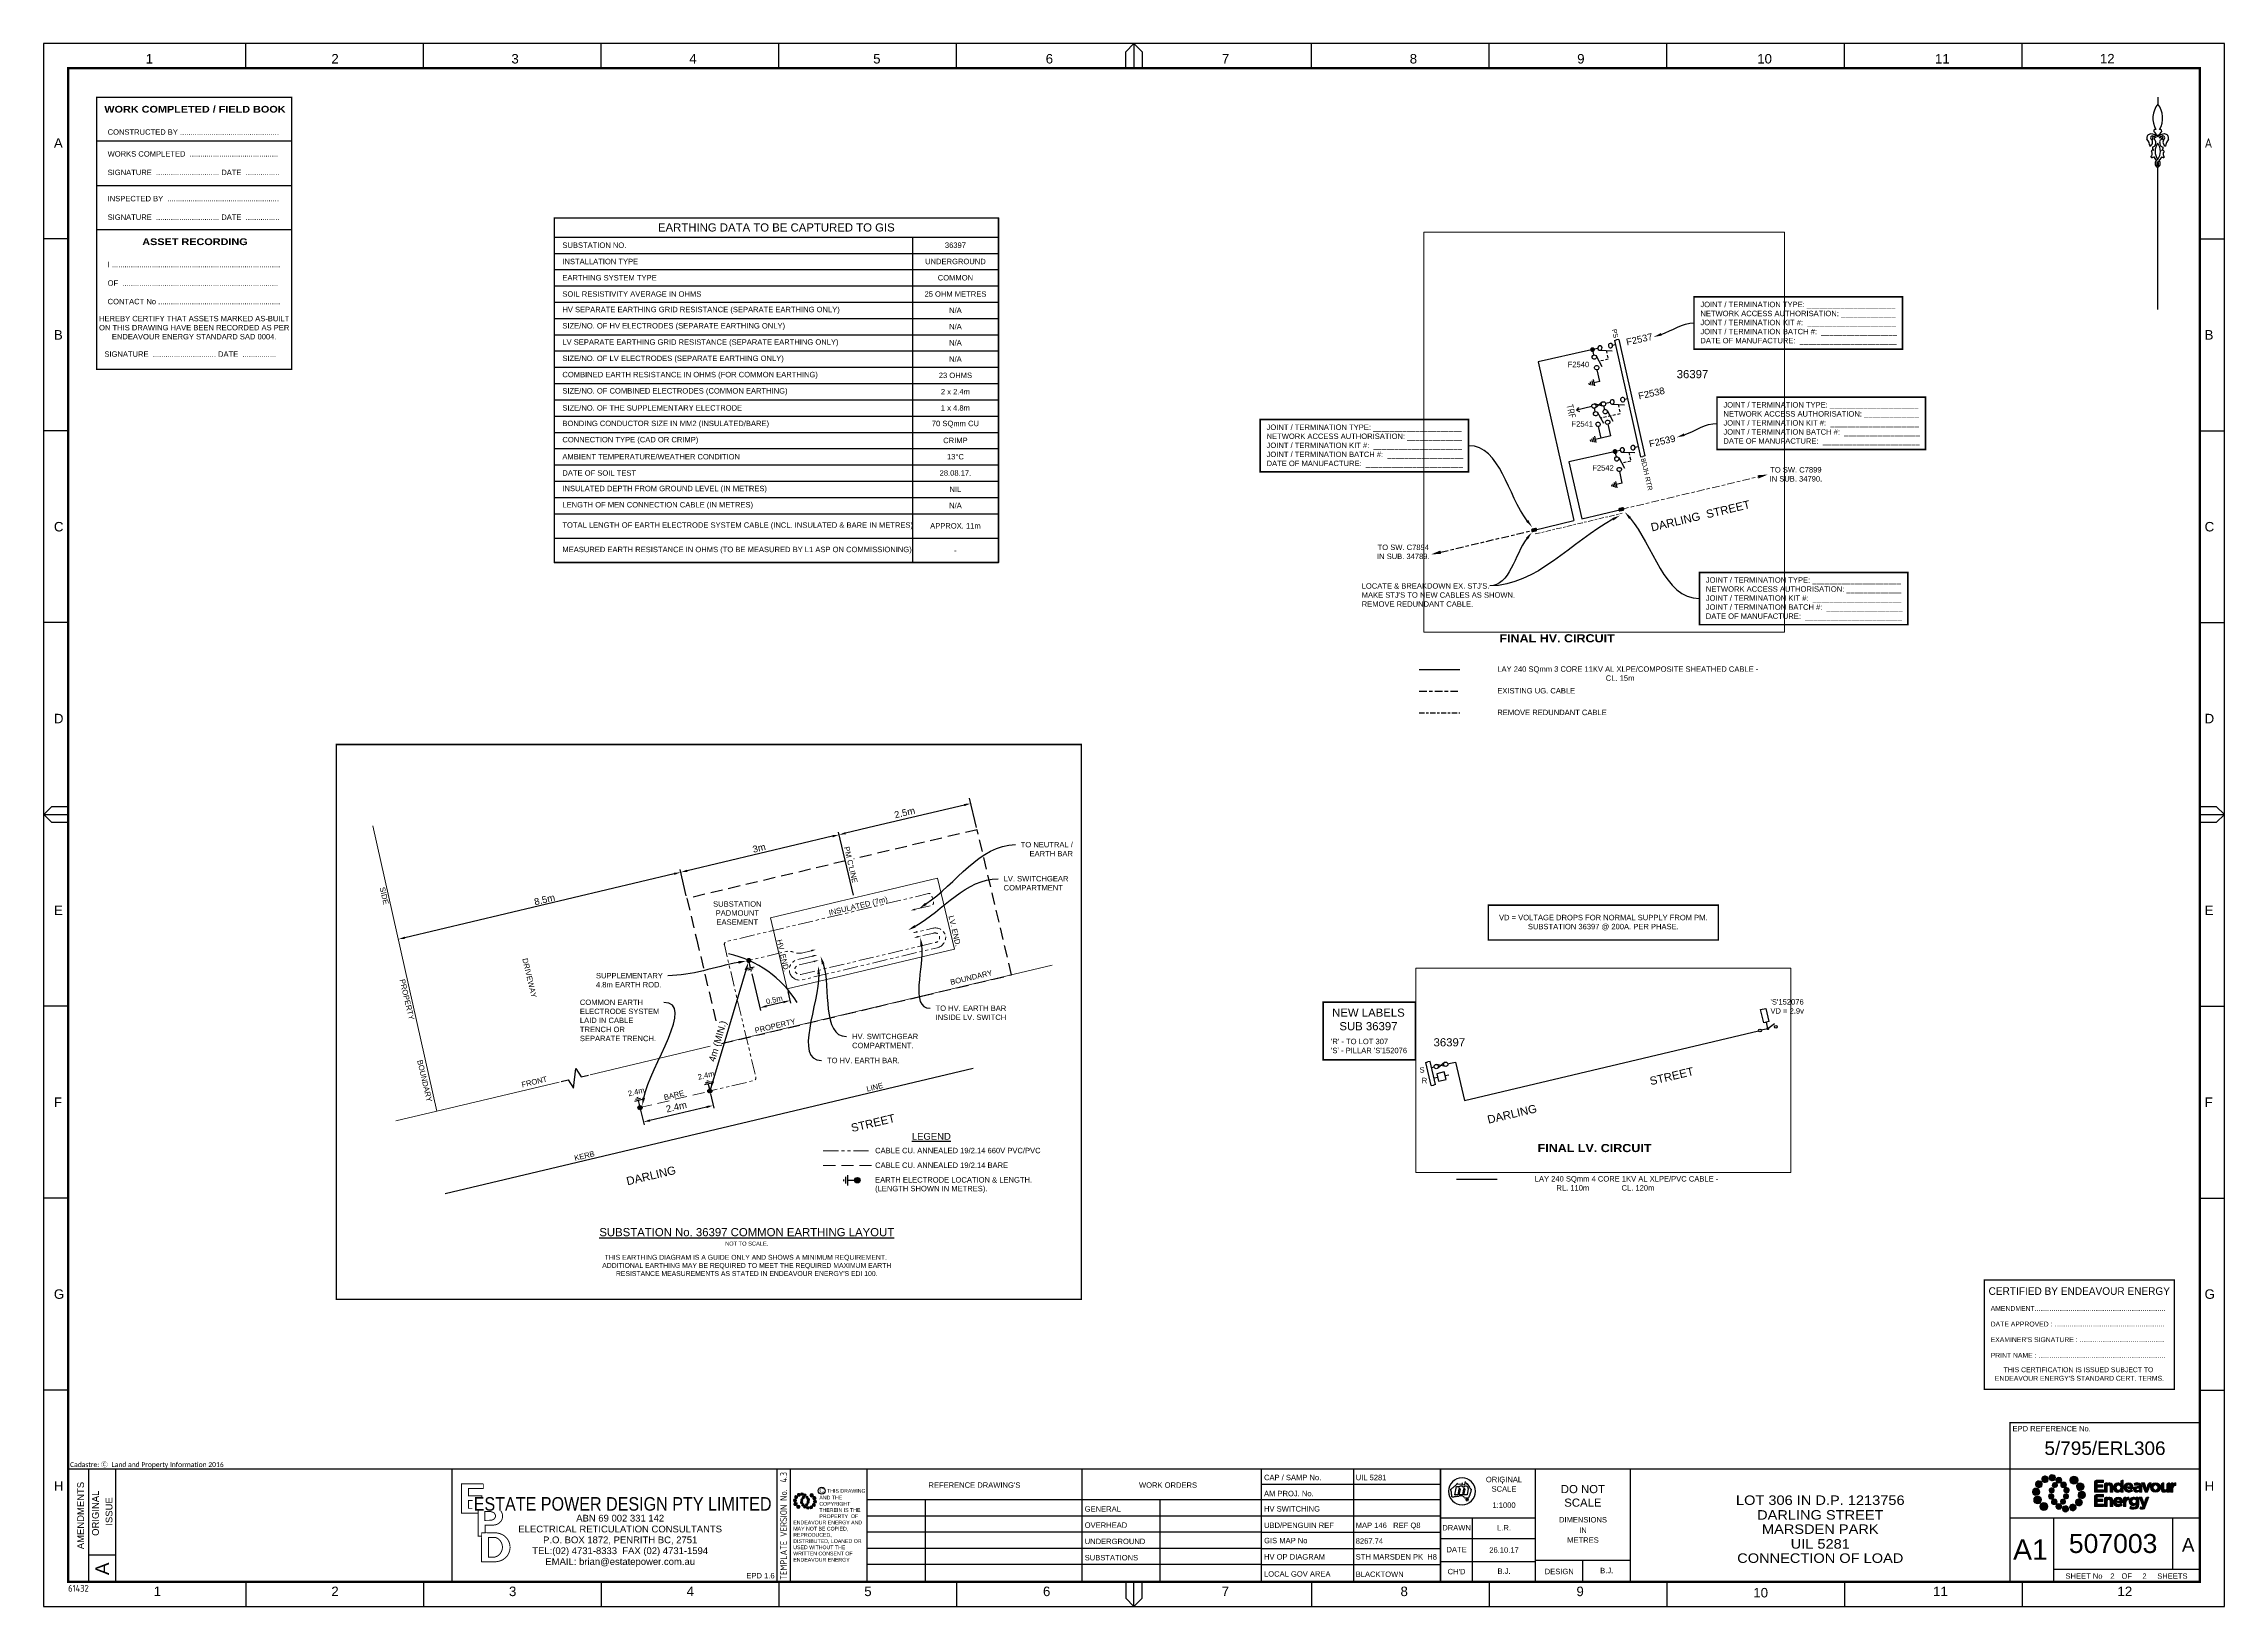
# Paper-space layout 'Retic (2)' of a CAD drawing. Header units: metres. Extents: x -21 to 784, y -3 to 573.
# The model-space entities are those that its viewports show. They can reach past a viewport. Long polylines and large blocks are cut down to what shows.
import ezdxf
from ezdxf import colors
from ezdxf.entities.mleader import LeaderData, LeaderLine
from ezdxf.enums import TextEntityAlignment as Align
from ezdxf.math import Vec2, Vec3

# ---------------------------------------------------------------- set-up
doc = ezdxf.new("R2010")
doc.units = ezdxf.units.M
doc.header["$LTSCALE"] = 0.7
for name, pattern in [('A', [0]), ('Cable Exist UG', [8.2, 4, -1.2, 1.8, -1.2]), ('CENTERX2', [101.6, 63.5, -12.7, 12.7, -12.7]), ('Dash', [5, 3, -2]), ('DASHED', [19.05, 12.7, -6.35]), ('PHANTOM2', [31.75, 15.875, -3.175, 3.175, -3.175, 3.175, -3.175])]:
    doc.linetypes.add(name, pattern=pattern)
doc.layers.get('0').update_dxf_attribs({"color": 6})
for name, color, linetype in [('_User Miscellaneous1', 3, 'Continuous'), ('_User Miscellaneous6', 7, 'Continuous'), ('_User Miscellaneous7', 150, 'Continuous'), ('_User Miscellaneous8', 7, 'Continuous'), ('_User_HV_Exist', 7, 'Continuous'), ('Cadastre Developer_SP_EXT', 4, 'Continuous'), ('Cadastre Roads_SP_EXT', 4, 'Continuous'), ('Equip_HV_NEW', 1, 'Continuous'), ('Equip_LV_MOD', 5, 'Continuous'), ('Equip_LV_NEW', 5, 'Continuous'), ('Equip_SP_HV_NEW', 7, 'Continuous'), ('Mains_HV_MOD', 1, 'Continuous'), ('Mains_HV_NEW_U72', 2, 'Continuous'), ('Mains_LV_NEW_T84', 2, 'Continuous'), ('Notes', 7, 'Continuous'), ('SupportsUG_SP_EXT', 7, 'Continuous'), ('SupportsUG_SP_LV_SL_EXT', 7, 'Continuous')]:
    doc.layers.add(name, color=color, linetype=linetype)
doc.layers.add('_User Miscellaneous5', color=7, linetype='Continuous', lineweight=35)
doc.layers.add('Viewports', color=8, linetype='Continuous', plot=False)
doc.layers.get('SupportsUG_SP_EXT').off()
doc.styles.add('ARIAL', font='arial.ttf', dxfattribs={"height": 2})
doc.styles.add('ARIAL 3.0', font='arial.ttf', dxfattribs={"height": 3})
doc.styles.add('COLUMN_LABEL', font='arial.ttf')
doc.styles.add('iecARIAL', font='arial.ttf', dxfattribs={"height": 2})
doc.styles.add('iecISOCP', font='isocp.shx')
doc.styles.add('IESYMBOL1', font='isocp.shx')
doc.styles.add('POLE_LABEL', font='arial.ttf')
doc.styles.get("Standard").update_dxf_attribs({"font": 'arial.ttf'})
doc.styles.add('style1', font='iso3098b.shx')
doc.styles.add('STYLE2', font='')
doc.styles.add('SWG_LABEL', font='arial.ttf')
doc.styles.add('SWITCH_LABEL', font='arial.ttf', dxfattribs={"height": 2.5})
doc.styles.get('STYLE2').set_extended_font_data('Arial Black')
doc.linetypes.add('Cable New UG', pattern='A,8,-1,["x",style1,S=3.5,R=0,X=0.35,Y=-1],-3.5', length=12.5)

# ---------------------------------------------------------------- blocks, each defined once
blk = doc.blocks.new('A$C30A46249')
at = {"color": 7, "lineweight": -3, "insert": (6.92, 4.97), "char_height": 1.79, "attachment_point": 7, "line_spacing_factor": 1.2}
blk.add_mtext('{\\fCalibri|b0|i0|c0|p34;\\C256;Cadastre: \\fMS Gothic|b0|i0|c128|p49;\\C250;\\c2236962;Ⓒ\\fMS Gothic|b0|i0|c0|p49; \\fCalibri|b0|i0|c0|p34;\\C256;Land and Property Information 2016}', dxfattribs=at)
blk = doc.blocks.new('EE_LOGO_SMALL')
at = {"layer": 'Notes'}
h = blk.add_hatch(color=256, dxfattribs=at)
edge = h.paths.add_edge_path()
edge.add_spline(control_points=[(-8.4, 2), (-9.2, 2), (-9.8, 1.4), (-9.8, 0.7), (-9.9, -0.1), (-9.3, -0.7), (-8.6, -0.8), (-7.8, -0.8), (-7.2, -0.2), (-7.1, 0.5), (-7.1, 1.3), (-7.7, 1.9), (-8.4, 2)], knot_values=[0, 0, 0, 0, 1, 1, 1, 2, 2, 2, 3, 3, 3, 4, 4, 4, 4], degree=3, periodic=0)
h = blk.add_hatch(color=256, dxfattribs=at)
edge = h.paths.add_edge_path()
edge.add_spline(control_points=[(-6.8, 4.5), (-7.4, 4.8), (-8.2, 4.6), (-8.6, 4), (-8.9, 3.4), (-8.7, 2.6), (-8.1, 2.2), (-7.5, 1.9), (-6.7, 2.1), (-6.3, 2.7), (-6, 3.3), (-6.2, 4.1), (-6.8, 4.5)], knot_values=[0, 0, 0, 0, 1, 1, 1, 2, 2, 2, 3, 3, 3, 4, 4, 4, 4], degree=3, periodic=0)
h = blk.add_hatch(color=256, dxfattribs=at)
edge = h.paths.add_edge_path()
edge.add_spline(control_points=[(-4.2, 5.9), (-4.6, 6.5), (-5.3, 6.6), (-5.9, 6.3), (-6.4, 5.9), (-6.6, 5.1), (-6.2, 4.6), (-5.9, 4), (-5.1, 3.8), (-4.6, 4.2), (-4, 4.6), (-3.8, 5.3), (-4.2, 5.9)], knot_values=[0, 0, 0, 0, 1, 1, 1, 2, 2, 2, 3, 3, 3, 4, 4, 4, 4], degree=3, periodic=0)
h = blk.add_hatch(color=256, dxfattribs=at)
edge = h.paths.add_edge_path()
edge.add_spline(control_points=[(-1.3, 5.9), (-1.4, 6.5), (-2, 7), (-2.6, 6.9), (-3.3, 6.9), (-3.7, 6.3), (-3.7, 5.6), (-3.6, 5), (-3, 4.5), (-2.4, 4.6), (-1.7, 4.7), (-1.3, 5.2), (-1.3, 5.9)], knot_values=[0, 0, 0, 0, 1, 1, 1, 2, 2, 2, 3, 3, 3, 4, 4, 4, 4], degree=3, periodic=0)
h = blk.add_hatch(color=256, dxfattribs=at)
edge = h.paths.add_edge_path()
edge.add_spline(control_points=[(-2.5, 2.1), (-3, 2.2), (-3.5, 1.9), (-3.6, 1.3), (-3.7, 0.8), (-3.4, 0.3), (-2.9, 0.2), (-2.4, 0.1), (-1.9, 0.4), (-1.8, 0.9), (-1.7, 1.5), (-2, 2), (-2.5, 2.1)], knot_values=[0, 0, 0, 0, 1, 1, 1, 2, 2, 2, 3, 3, 3, 4, 4, 4, 4], degree=3, periodic=0)
h = blk.add_hatch(color=256, dxfattribs=at)
edge = h.paths.add_edge_path()
edge.add_spline(control_points=[(1, 4.9), (1, 4.3), (0.5, 3.8), (-0.1, 3.8), (-0.7, 3.8), (-1.2, 4.3), (-1.2, 4.9), (-1.2, 5.5), (-0.7, 6), (-0.1, 6), (0.5, 6), (1, 5.5), (1, 4.9)], knot_values=[0, 0, 0, 0, 1, 1, 1, 2, 2, 2, 3, 3, 3, 4, 4, 4, 4], degree=3, periodic=0)
edge = h.paths.add_edge_path()
edge.add_spline(control_points=[(-1.4, 4), (-1.9, 4.1), (-2.4, 3.8), (-2.5, 3.3), (-2.6, 2.7), (-2.3, 2.2), (-1.8, 2.1), (-1.3, 2), (-0.7, 2.3), (-0.6, 2.9), (-0.5, 3.4), (-0.9, 3.9), (-1.4, 4)], knot_values=[0, 0, 0, 0, 1, 1, 1, 2, 2, 2, 3, 3, 3, 4, 4, 4, 4], degree=3, periodic=0)
h = blk.add_hatch(color=256, dxfattribs=at)
edge = h.paths.add_edge_path()
edge.add_spline(control_points=[(2.3, 2.4), (2.8, 2.8), (2.8, 3.4), (2.4, 3.9), (2, 4.3), (1.4, 4.3), (0.9, 3.9), (0.5, 3.6), (0.5, 2.9), (0.9, 2.5), (1.2, 2), (1.9, 2), (2.3, 2.4)], knot_values=[0, 0, 0, 0, 1, 1, 1, 2, 2, 2, 3, 3, 3, 4, 4, 4, 4], degree=3, periodic=0)
edge = h.paths.add_edge_path()
edge.add_spline(control_points=[(1, 4.9), (1, 4.3), (0.5, 3.8), (-0.1, 3.8), (-0.7, 3.8), (-1.2, 4.3), (-1.2, 4.9), (-1.2, 5.5), (-0.7, 6), (-0.1, 6), (0.5, 6), (1, 5.5), (1, 4.9)], knot_values=[0, 0, 0, 0, 1, 1, 1, 2, 2, 2, 3, 3, 3, 4, 4, 4, 4], degree=3, periodic=0)
h = blk.add_hatch(color=256, dxfattribs=at)
edge = h.paths.add_edge_path()
edge.add_spline(control_points=[(1, 4.9), (1, 4.3), (0.5, 3.8), (-0.1, 3.8), (-0.7, 3.8), (-1.2, 4.3), (-1.2, 4.9), (-1.2, 5.5), (-0.7, 6), (-0.1, 6), (0.5, 6), (1, 5.5), (1, 4.9)], knot_values=[0, 0, 0, 0, 1, 1, 1, 2, 2, 2, 3, 3, 3, 4, 4, 4, 4], degree=3, periodic=0)
edge = h.paths.add_edge_path(flags=16)
edge.add_spline(control_points=[(1, 4.9), (1, 4.3), (0.5, 3.8), (-0.1, 3.8), (-0.7, 3.8), (-1.2, 4.3), (-1.2, 4.9), (-1.2, 5.5), (-0.7, 6), (-0.1, 6), (0.5, 6), (1, 5.5), (1, 4.9)], knot_values=[0, 0, 0, 0, 1, 1, 1, 2, 2, 2, 3, 3, 3, 4, 4, 4, 4], degree=3, periodic=0)
h = blk.add_hatch(color=256, dxfattribs=at)
edge = h.paths.add_edge_path()
edge.add_spline(control_points=[(3, 0.2), (3.5, 0.3), (3.8, 0.9), (3.7, 1.4), (3.6, 1.9), (3, 2.3), (2.5, 2.1), (1.9, 2), (1.6, 1.4), (1.8, 0.9), (1.9, 0.4), (2.5, 0.1), (3, 0.2)], knot_values=[0, 0, 0, 0, 1, 1, 1, 2, 2, 2, 3, 3, 3, 4, 4, 4, 4], degree=3, periodic=0)
h = blk.add_hatch(color=256, dxfattribs=at)
edge = h.paths.add_edge_path()
edge.add_spline(control_points=[(7, 4.9), (7, 4), (6.3, 3.4), (5.5, 3.4), (4.6, 3.4), (4, 4), (4, 4.9), (4, 5.7), (4.6, 6.4), (5.5, 6.4), (6.3, 6.4), (7, 5.7), (7, 4.9)], knot_values=[0, 0, 0, 0, 1, 1, 1, 2, 2, 2, 3, 3, 3, 4, 4, 4, 4], degree=3, periodic=0)
h = blk.add_hatch(color=256, dxfattribs=at)
edge = h.paths.add_edge_path()
edge.add_spline(control_points=[(8.4, 1.1), (9.1, 1.5), (9.4, 2.3), (9.1, 3), (8.8, 3.7), (7.9, 4.1), (7.2, 3.8), (6.5, 3.4), (6.2, 2.6), (6.5, 1.9), (6.8, 1.2), (7.7, 0.8), (8.4, 1.1)], knot_values=[0, 0, 0, 0, 1, 1, 1, 2, 2, 2, 3, 3, 3, 4, 4, 4, 4], degree=3, periodic=0)
h = blk.add_hatch(color=256, dxfattribs=at)
edge = h.paths.add_edge_path()
edge.add_spline(control_points=[(8.3, -1.9), (9, -1.9), (9.7, -1.4), (9.7, -0.6), (9.7, 0.1), (9.2, 0.8), (8.4, 0.8), (7.7, 0.8), (7, 0.3), (7, -0.5), (6.9, -1.2), (7.5, -1.9), (8.3, -1.9)], knot_values=[0, 0, 0, 0, 1, 1, 1, 2, 2, 2, 3, 3, 3, 4, 4, 4, 4], degree=3, periodic=0)
h = blk.add_hatch(color=256, dxfattribs=at)
edge = h.paths.add_edge_path()
edge.add_spline(control_points=[(-8.5, -1.1), (-9.2, -1.4), (-9.6, -2.3), (-9.3, -3), (-8.9, -3.7), (-8.1, -4), (-7.4, -3.7), (-6.7, -3.4), (-6.3, -2.5), (-6.6, -1.8), (-7, -1.1), (-7.8, -0.8), (-8.5, -1.1)], knot_values=[0, 0, 0, 0, 1, 1, 1, 2, 2, 2, 3, 3, 3, 4, 4, 4, 4], degree=3, periodic=0)
h = blk.add_hatch(color=256, dxfattribs=at)
edge = h.paths.add_edge_path()
edge.add_spline(control_points=[(-7.1, -4.8), (-7.1, -4), (-6.5, -3.3), (-5.6, -3.3), (-4.8, -3.3), (-4.1, -4), (-4.1, -4.8), (-4.1, -5.7), (-4.8, -6.3), (-5.6, -6.3), (-6.5, -6.3), (-7.1, -5.7), (-7.1, -4.8)], knot_values=[0, 0, 0, 0, 1, 1, 1, 2, 2, 2, 3, 3, 3, 4, 4, 4, 4], degree=3, periodic=0)
h = blk.add_hatch(color=256, dxfattribs=at)
edge = h.paths.add_edge_path()
edge.add_spline(control_points=[(-3.1, -0.2), (-3.7, -0.3), (-4, -0.8), (-3.8, -1.4), (-3.7, -1.9), (-3.2, -2.2), (-2.6, -2.1), (-2.1, -1.9), (-1.8, -1.4), (-1.9, -0.9), (-2.1, -0.3), (-2.6, 0), (-3.1, -0.2)], knot_values=[0, 0, 0, 0, 1, 1, 1, 2, 2, 2, 3, 3, 3, 4, 4, 4, 4], degree=3, periodic=0)
h = blk.add_hatch(color=256, dxfattribs=at)
edge = h.paths.add_edge_path()
edge.add_spline(control_points=[(-2.5, -2.3), (-2.9, -2.7), (-3, -3.4), (-2.6, -3.8), (-2.2, -4.2), (-1.5, -4.3), (-1.1, -3.9), (-0.7, -3.5), (-0.6, -2.8), (-1, -2.4), (-1.4, -2), (-2, -1.9), (-2.5, -2.3)], knot_values=[0, 0, 0, 0, 1, 1, 1, 2, 2, 2, 3, 3, 3, 4, 4, 4, 4], degree=3, periodic=0)
h = blk.add_hatch(color=256, dxfattribs=at)
edge = h.paths.add_edge_path()
edge.add_spline(control_points=[(-1.2, -4.8), (-1.2, -4.2), (-0.7, -3.7), (-0.1, -3.7), (0.5, -3.7), (1, -4.2), (1, -4.8), (1, -5.4), (0.5, -5.9), (-0.1, -5.9), (-0.7, -5.9), (-1.2, -5.4), (-1.2, -4.8)], knot_values=[0, 0, 0, 0, 1, 1, 1, 2, 2, 2, 3, 3, 3, 4, 4, 4, 4], degree=3, periodic=0)
h = blk.add_hatch(color=256, dxfattribs=at)
edge = h.paths.add_edge_path()
edge.add_spline(control_points=[(1.2, -3.9), (1.7, -4.1), (2.2, -3.7), (2.3, -3.2), (2.5, -2.7), (2.1, -2.2), (1.6, -2.1), (1.1, -2), (0.6, -2.3), (0.5, -2.8), (0.4, -3.3), (0.7, -3.8), (1.2, -3.9)], knot_values=[0, 0, 0, 0, 1, 1, 1, 2, 2, 2, 3, 3, 3, 4, 4, 4, 4], degree=3, periodic=0)
h = blk.add_hatch(color=256, dxfattribs=at)
edge = h.paths.add_edge_path()
edge.add_spline(control_points=[(1.2, -5.8), (1.3, -6.5), (1.8, -6.9), (2.5, -6.9), (3.1, -6.8), (3.6, -6.2), (3.5, -5.6), (3.4, -5), (2.9, -4.5), (2.2, -4.6), (1.6, -4.6), (1.1, -5.2), (1.2, -5.8)], knot_values=[0, 0, 0, 0, 1, 1, 1, 2, 2, 2, 3, 3, 3, 4, 4, 4, 4], degree=3, periodic=0)
h = blk.add_hatch(color=256, dxfattribs=at)
edge = h.paths.add_edge_path()
edge.add_spline(control_points=[(2.4, -2), (2.9, -2.1), (3.4, -1.8), (3.5, -1.3), (3.6, -0.8), (3.3, -0.3), (2.8, -0.2), (2.2, -0.1), (1.7, -0.4), (1.6, -0.9), (1.5, -1.4), (1.8, -1.9), (2.4, -2)], knot_values=[0, 0, 0, 0, 1, 1, 1, 2, 2, 2, 3, 3, 3, 4, 4, 4, 4], degree=3, periodic=0)
h = blk.add_hatch(color=256, dxfattribs=at)
edge = h.paths.add_edge_path()
edge.add_spline(control_points=[(4, -5.8), (4.4, -6.4), (5.2, -6.6), (5.7, -6.2), (6.3, -5.8), (6.5, -5.1), (6.1, -4.5), (5.7, -4), (5, -3.8), (4.4, -4.2), (3.8, -4.5), (3.7, -5.3), (4, -5.8)], knot_values=[0, 0, 0, 0, 1, 1, 1, 2, 2, 2, 3, 3, 3, 4, 4, 4, 4], degree=3, periodic=0)
h = blk.add_hatch(color=256, dxfattribs=at)
edge = h.paths.add_edge_path()
edge.add_spline(control_points=[(6.7, -4.4), (7.3, -4.8), (8.1, -4.6), (8.4, -4), (8.8, -3.3), (8.6, -2.6), (8, -2.2), (7.3, -1.8), (6.6, -2.1), (6.2, -2.7), (5.8, -3.3), (6, -4.1), (6.7, -4.4)], knot_values=[0, 0, 0, 0, 1, 1, 1, 2, 2, 2, 3, 3, 3, 4, 4, 4, 4], degree=3, periodic=0)
at = {"layer": 'Notes', "lineweight": 0}
for points in [[(1.8, 2.1), (1.8, 2.1)], [(-2, -2.1), (-2, -2.1)]]:
    blk.add_lwpolyline(points, dxfattribs=at)
for points in [[(-8.4, 2), (-9.2, 2), (-9.8, 1.4), (-9.8, 0.7), (-9.9, -0.1), (-9.3, -0.7), (-8.6, -0.8), (-7.8, -0.8), (-7.2, -0.2), (-7.1, 0.5), (-7.1, 1.3), (-7.7, 1.9), (-8.4, 2)], [(-6.8, 4.5), (-7.4, 4.8), (-8.2, 4.6), (-8.6, 4), (-8.9, 3.4), (-8.7, 2.6), (-8.1, 2.2), (-7.5, 1.9), (-6.7, 2.1), (-6.3, 2.7), (-6, 3.3), (-6.2, 4.1), (-6.8, 4.5)], [(-4.2, 5.9), (-4.6, 6.5), (-5.3, 6.6), (-5.9, 6.3), (-6.4, 5.9), (-6.6, 5.1), (-6.2, 4.6), (-5.9, 4), (-5.1, 3.8), (-4.6, 4.2), (-4, 4.6), (-3.8, 5.3), (-4.2, 5.9)], [(-1.3, 5.9), (-1.4, 6.5), (-2, 7), (-2.6, 6.9), (-3.3, 6.9), (-3.7, 6.3), (-3.7, 5.6), (-3.6, 5), (-3, 4.5), (-2.4, 4.6), (-1.7, 4.7), (-1.3, 5.2), (-1.3, 5.9)], [(-2.5, 2.1), (-3, 2.2), (-3.5, 1.9), (-3.6, 1.3), (-3.7, 0.8), (-3.4, 0.3), (-2.9, 0.2), (-2.4, 0.1), (-1.9, 0.4), (-1.8, 0.9), (-1.7, 1.5), (-2, 2), (-2.5, 2.1)], [(-1.4, 4), (-1.9, 4.1), (-2.4, 3.8), (-2.5, 3.3), (-2.6, 2.7), (-2.3, 2.2), (-1.8, 2.1), (-1.3, 2), (-0.7, 2.3), (-0.6, 2.9), (-0.5, 3.4), (-0.9, 3.9), (-1.4, 4)], [(1, 4.9), (1, 4.3), (0.5, 3.8), (-0.1, 3.8), (-0.7, 3.8), (-1.2, 4.3), (-1.2, 4.9), (-1.2, 5.5), (-0.7, 6), (-0.1, 6), (0.5, 6), (1, 5.5), (1, 4.9)], [(1, 4.9), (1, 4.3), (0.5, 3.8), (-0.1, 3.8), (-0.7, 3.8), (-1.2, 4.3), (-1.2, 4.9), (-1.2, 5.5), (-0.7, 6), (-0.1, 6), (0.5, 6), (1, 5.5), (1, 4.9)], [(2.3, 2.4), (2.8, 2.8), (2.8, 3.4), (2.4, 3.9), (2, 4.3), (1.4, 4.3), (0.9, 3.9), (0.5, 3.6), (0.5, 2.9), (0.9, 2.5), (1.2, 2), (1.9, 2), (2.3, 2.4)], [(3, 0.2), (3.5, 0.3), (3.8, 0.9), (3.7, 1.4), (3.6, 1.9), (3, 2.3), (2.5, 2.1), (1.9, 2), (1.6, 1.4), (1.8, 0.9), (1.9, 0.4), (2.5, 0.1), (3, 0.2)], [(7, 4.9), (7, 4), (6.3, 3.4), (5.5, 3.4), (4.6, 3.4), (4, 4), (4, 4.9), (4, 5.7), (4.6, 6.4), (5.5, 6.4), (6.3, 6.4), (7, 5.7), (7, 4.9)], [(8.4, 1.1), (9.1, 1.5), (9.4, 2.3), (9.1, 3), (8.8, 3.7), (7.9, 4.1), (7.2, 3.8), (6.5, 3.4), (6.2, 2.6), (6.5, 1.9), (6.8, 1.2), (7.7, 0.8), (8.4, 1.1)], [(8.3, -1.9), (9, -1.9), (9.7, -1.4), (9.7, -0.6), (9.7, 0.1), (9.2, 0.8), (8.4, 0.8), (7.7, 0.8), (7, 0.3), (7, -0.5), (6.9, -1.2), (7.5, -1.9), (8.3, -1.9)], [(-8.5, -1.1), (-9.2, -1.4), (-9.6, -2.3), (-9.3, -3), (-8.9, -3.7), (-8.1, -4), (-7.4, -3.7), (-6.7, -3.4), (-6.3, -2.5), (-6.6, -1.8), (-7, -1.1), (-7.8, -0.8), (-8.5, -1.1)], [(-7.1, -4.8), (-7.1, -4), (-6.5, -3.3), (-5.6, -3.3), (-4.8, -3.3), (-4.1, -4), (-4.1, -4.8), (-4.1, -5.7), (-4.8, -6.3), (-5.6, -6.3), (-6.5, -6.3), (-7.1, -5.7), (-7.1, -4.8)], [(-3.1, -0.2), (-3.7, -0.3), (-4, -0.8), (-3.8, -1.4), (-3.7, -1.9), (-3.2, -2.2), (-2.6, -2.1), (-2.1, -1.9), (-1.8, -1.4), (-1.9, -0.9), (-2.1, -0.3), (-2.6, 0), (-3.1, -0.2)], [(-2.5, -2.3), (-2.9, -2.7), (-3, -3.4), (-2.6, -3.8), (-2.2, -4.2), (-1.5, -4.3), (-1.1, -3.9), (-0.7, -3.5), (-0.6, -2.8), (-1, -2.4), (-1.4, -2), (-2, -1.9), (-2.5, -2.3)], [(-1.2, -4.8), (-1.2, -4.2), (-0.7, -3.7), (-0.1, -3.7), (0.5, -3.7), (1, -4.2), (1, -4.8), (1, -5.4), (0.5, -5.9), (-0.1, -5.9), (-0.7, -5.9), (-1.2, -5.4), (-1.2, -4.8)], [(1.2, -3.9), (1.7, -4.1), (2.2, -3.7), (2.3, -3.2), (2.5, -2.7), (2.1, -2.2), (1.6, -2.1), (1.1, -2), (0.6, -2.3), (0.5, -2.8), (0.4, -3.3), (0.7, -3.8), (1.2, -3.9)], [(1.2, -5.8), (1.3, -6.5), (1.8, -6.9), (2.5, -6.9), (3.1, -6.8), (3.6, -6.2), (3.5, -5.6), (3.4, -5), (2.9, -4.5), (2.2, -4.6), (1.6, -4.6), (1.1, -5.2), (1.2, -5.8)], [(2.4, -2), (2.9, -2.1), (3.4, -1.8), (3.5, -1.3), (3.6, -0.8), (3.3, -0.3), (2.8, -0.2), (2.2, -0.1), (1.7, -0.4), (1.6, -0.9), (1.5, -1.4), (1.8, -1.9), (2.4, -2)], [(4, -5.8), (4.4, -6.4), (5.2, -6.6), (5.7, -6.2), (6.3, -5.8), (6.5, -5.1), (6.1, -4.5), (5.7, -4), (5, -3.8), (4.4, -4.2), (3.8, -4.5), (3.7, -5.3), (4, -5.8)], [(6.7, -4.4), (7.3, -4.8), (8.1, -4.6), (8.4, -4), (8.8, -3.3), (8.6, -2.6), (8, -2.2), (7.3, -1.8), (6.6, -2.1), (6.2, -2.7), (5.8, -3.3), (6, -4.1), (6.7, -4.4)]]:
    blk.add_open_spline(points, degree=3, knots=[0, 0, 0, 0, 1, 1, 1, 2, 2, 2, 3, 3, 3, 4, 4, 4, 4], dxfattribs=at)
blk = doc.blocks.new('EE_COPYRIGHT_A1')
at = {"layer": 'Notes'}
blk.add_circle((9.53, -0.82), 1.15, dxfattribs=at)
at = {"xscale": 0.4, "yscale": 0.4, "zscale": 0.4}
blk.add_blockref('EE_LOGO_SMALL', (3.96, -4.29), dxfattribs=at)
at = {"layer": 'Notes', "insert": (0, 0), "char_height": 1.25, "width": 24.1208, "attachment_point": 1, "style": 'ARIAL'}
blk.add_mtext('\\pt8.75;               ^I{\\H1.2x;C } THIS DRAWING\\P\\pi-8.75,l8.75,t8.75,20;       ^IAND THE ^I\\P\\pi0,t8.75;COPYRIGHT\\P\\pi-8.75,t1.25,8.75;^I^ITHEREIN IS THE PROPERTY  OF \\P\\pi0,l0,t1.25;ENDEAVOUR ENERGY AND MAY NOT BE COPIED, REPRODUCED, DISTRIBUTED, LOANED OR USED WITHOUT THE WRITTEN CONSENT OF ENDEAVOUR ENERGY', dxfattribs=at)
blk = doc.blocks.new('A1_FRAME_TITLE')
at = {"layer": '_User Miscellaneous1'}
h = blk.add_hatch(color=256, dxfattribs=at)
edge = h.paths.add_edge_path()
edge.add_spline(control_points=[(734.78, 40.56), (734.04, 40.6), (733.4, 40.03), (733.36, 39.28), (733.31, 38.53), (733.88, 37.89), (734.63, 37.85), (735.38, 37.81), (736.02, 38.38), (736.06, 39.13), (736.1, 39.87), (735.53, 40.51), (734.78, 40.56)], knot_values=[0, 0, 0, 0, 1, 1, 1, 2, 2, 2, 3, 3, 3, 4, 4, 4, 4], degree=3, periodic=0)
h = blk.add_hatch(color=256, dxfattribs=at)
edge = h.paths.add_edge_path()
edge.add_spline(control_points=[(736.39, 43.07), (735.78, 43.43), (734.99, 43.22), (734.63, 42.61), (734.27, 41.99), (734.48, 41.21), (735.09, 40.85), (735.71, 40.49), (736.5, 40.7), (736.85, 41.31), (737.21, 41.93), (737.01, 42.72), (736.39, 43.07)], knot_values=[0, 0, 0, 0, 1, 1, 1, 2, 2, 2, 3, 3, 3, 4, 4, 4, 4], degree=3, periodic=0)
h = blk.add_hatch(color=256, dxfattribs=at)
edge = h.paths.add_edge_path()
edge.add_spline(control_points=[(739, 44.49), (738.64, 45.06), (737.88, 45.23), (737.31, 44.86), (736.75, 44.49), (736.58, 43.74), (736.95, 43.17), (737.32, 42.6), (738.07, 42.44), (738.64, 42.8), (739.21, 43.17), (739.37, 43.93), (739, 44.49)], knot_values=[0, 0, 0, 0, 1, 1, 1, 2, 2, 2, 3, 3, 3, 4, 4, 4, 4], degree=3, periodic=0)
h = blk.add_hatch(color=256, dxfattribs=at)
edge = h.paths.add_edge_path()
edge.add_spline(control_points=[(740.69, 40.68), (740.18, 40.79), (739.68, 40.46), (739.57, 39.95), (739.46, 39.44), (739.78, 38.94), (740.29, 38.83), (740.8, 38.71), (741.31, 39.04), (741.42, 39.55), (741.53, 40.06), (741.2, 40.57), (740.69, 40.68)], knot_values=[0, 0, 0, 0, 1, 1, 1, 2, 2, 2, 3, 3, 3, 4, 4, 4, 4], degree=3, periodic=0)
h = blk.add_hatch(color=256, dxfattribs=at)
edge = h.paths.add_edge_path()
edge.add_spline(control_points=[(741.85, 44.48), (741.78, 45.12), (741.21, 45.59), (740.58, 45.52), (739.94, 45.46), (739.47, 44.89), (739.54, 44.25), (739.6, 43.61), (740.17, 43.15), (740.81, 43.21), (741.45, 43.28), (741.91, 43.84), (741.85, 44.48)], knot_values=[0, 0, 0, 0, 1, 1, 1, 2, 2, 2, 3, 3, 3, 4, 4, 4, 4], degree=3, periodic=0)
h = blk.add_hatch(color=256, dxfattribs=at)
edge = h.paths.add_edge_path()
edge.add_spline(control_points=[(744.21, 43.48), (744.21, 42.88), (743.72, 42.39), (743.12, 42.39), (742.52, 42.39), (742.04, 42.88), (742.04, 43.48), (742.04, 44.08), (742.52, 44.57), (743.12, 44.57), (743.72, 44.57), (744.21, 44.08), (744.21, 43.48)], knot_values=[0, 0, 0, 0, 1, 1, 1, 2, 2, 2, 3, 3, 3, 4, 4, 4, 4], degree=3, periodic=0)
edge = h.paths.add_edge_path()
edge.add_spline(control_points=[(741.83, 42.59), (741.32, 42.7), (740.82, 42.37), (740.71, 41.86), (740.6, 41.35), (740.92, 40.85), (741.43, 40.74), (741.94, 40.63), (742.45, 40.95), (742.56, 41.46), (742.67, 41.97), (742.34, 42.48), (741.83, 42.59)], knot_values=[0, 0, 0, 0, 1, 1, 1, 2, 2, 2, 3, 3, 3, 4, 4, 4, 4], degree=3, periodic=0)
h = blk.add_hatch(color=256, dxfattribs=at)
edge = h.paths.add_edge_path()
edge.add_spline(control_points=[(745.53, 40.98), (745.96, 41.37), (746, 42.03), (745.61, 42.46), (745.23, 42.89), (744.57, 42.93), (744.13, 42.54), (743.7, 42.16), (743.67, 41.49), (744.05, 41.06), (744.44, 40.63), (745.1, 40.59), (745.53, 40.98)], knot_values=[0, 0, 0, 0, 1, 1, 1, 2, 2, 2, 3, 3, 3, 4, 4, 4, 4], degree=3, periodic=0)
edge = h.paths.add_edge_path()
edge.add_spline(control_points=[(744.21, 43.48), (744.21, 42.88), (743.72, 42.39), (743.12, 42.39), (742.52, 42.39), (742.04, 42.88), (742.04, 43.48), (742.04, 44.08), (742.52, 44.57), (743.12, 44.57), (743.72, 44.57), (744.21, 44.08), (744.21, 43.48)], knot_values=[0, 0, 0, 0, 1, 1, 1, 2, 2, 2, 3, 3, 3, 4, 4, 4, 4], degree=3, periodic=0)
h = blk.add_hatch(color=256, dxfattribs=at)
edge = h.paths.add_edge_path()
edge.add_spline(control_points=[(744.21, 43.48), (744.21, 42.88), (743.72, 42.39), (743.12, 42.39), (742.52, 42.39), (742.04, 42.88), (742.04, 43.48), (742.04, 44.08), (742.52, 44.57), (743.12, 44.57), (743.72, 44.57), (744.21, 44.08), (744.21, 43.48)], knot_values=[0, 0, 0, 0, 1, 1, 1, 2, 2, 2, 3, 3, 3, 4, 4, 4, 4], degree=3, periodic=0)
edge = h.paths.add_edge_path(flags=16)
edge.add_spline(control_points=[(744.21, 43.48), (744.21, 42.88), (743.72, 42.39), (743.12, 42.39), (742.52, 42.39), (742.04, 42.88), (742.04, 43.48), (742.04, 44.08), (742.52, 44.57), (743.12, 44.57), (743.72, 44.57), (744.21, 44.08), (744.21, 43.48)], knot_values=[0, 0, 0, 0, 1, 1, 1, 2, 2, 2, 3, 3, 3, 4, 4, 4, 4], degree=3, periodic=0)
h = blk.add_hatch(color=256, dxfattribs=at)
edge = h.paths.add_edge_path()
edge.add_spline(control_points=[(746.18, 38.8), (746.71, 38.94), (747.03, 39.48), (746.89, 40.01), (746.75, 40.55), (746.2, 40.86), (745.67, 40.72), (745.14, 40.58), (744.82, 40.04), (744.96, 39.51), (745.1, 38.98), (745.65, 38.66), (746.18, 38.8)], knot_values=[0, 0, 0, 0, 1, 1, 1, 2, 2, 2, 3, 3, 3, 4, 4, 4, 4], degree=3, periodic=0)
h = blk.add_hatch(color=256, dxfattribs=at)
edge = h.paths.add_edge_path()
edge.add_spline(control_points=[(750.19, 43.48), (750.19, 42.65), (749.51, 41.97), (748.68, 41.97), (747.84, 41.97), (747.17, 42.65), (747.17, 43.48), (747.17, 44.31), (747.84, 44.99), (748.68, 44.99), (749.51, 44.99), (750.19, 44.31), (750.19, 43.48)], knot_values=[0, 0, 0, 0, 1, 1, 1, 2, 2, 2, 3, 3, 3, 4, 4, 4, 4], degree=3, periodic=0)
h = blk.add_hatch(color=256, dxfattribs=at)
edge = h.paths.add_edge_path()
edge.add_spline(control_points=[(751.57, 39.75), (752.29, 40.06), (752.62, 40.91), (752.3, 41.63), (751.98, 42.35), (751.14, 42.67), (750.42, 42.36), (749.7, 42.04), (749.37, 41.2), (749.69, 40.48), (750.01, 39.76), (750.85, 39.43), (751.57, 39.75)], knot_values=[0, 0, 0, 0, 1, 1, 1, 2, 2, 2, 3, 3, 3, 4, 4, 4, 4], degree=3, periodic=0)
h = blk.add_hatch(color=256, dxfattribs=at)
edge = h.paths.add_edge_path()
edge.add_spline(control_points=[(756.27, 39.06), (756.27, 39.06), (756.27, 42.87), (756.27, 42.92), (756.27, 42.96), (756.27, 43.48), (756.83, 43.48), (757.38, 43.48), (759.63, 43.48), (759.63, 43.48), (759.63, 43.48), (759.63, 42.61), (759.63, 42.61), (759.63, 42.61), (757.24, 42.61), (757.24, 42.61), (757.24, 42.61), (757.24, 41.72), (757.24, 41.72), (757.24, 41.72), (759.32, 41.72), (759.32, 41.72), (759.32, 41.72), (759.32, 40.85), (759.32, 40.85), (759.32, 40.85), (757.24, 40.85), (757.24, 40.85), (757.24, 40.85), (757.24, 39.92), (757.24, 39.92), (757.24, 39.92), (759.63, 39.92), (759.63, 39.92), (759.63, 39.92), (759.63, 39.06), (759.63, 39.06), (759.63, 39.06), (756.27, 39.06), (756.27, 39.06)], knot_values=[0, 0, 0, 0, 1, 1, 1, 2, 2, 2, 3, 3, 3, 4, 4, 4, 5, 5, 5, 6, 6, 6, 7, 7, 7, 8, 8, 8, 9, 9, 9, 10, 10, 10, 11, 11, 11, 12, 12, 12, 13, 13, 13, 13], degree=3, periodic=0)
h = blk.add_hatch(color=256, dxfattribs=at)
edge = h.paths.add_edge_path()
edge.add_spline(control_points=[(762.06, 39.06), (762.06, 39.06), (762.06, 40.95), (762.06, 40.95), (762.06, 41.4), (761.85, 41.64), (761.48, 41.64), (761.12, 41.64), (760.88, 41.4), (760.88, 40.95), (760.88, 40.95), (760.88, 39.06), (760.88, 39.06), (760.88, 39.06), (759.92, 39.06), (759.92, 39.06), (759.92, 39.06), (759.93, 41.83), (759.92, 41.89), (759.92, 41.95), (759.92, 42.44), (760.48, 42.44), (760.88, 42.44), (760.88, 42.44), (760.88, 42.44), (760.88, 42.44), (760.88, 41.96), (760.88, 41.96), (761.11, 42.25), (761.39, 42.51), (761.88, 42.51), (762.6, 42.51), (763.02, 42.03), (763.02, 41.25), (763.02, 41.25), (763.02, 39.06), (763.02, 39.06), (763.02, 39.06), (762.06, 39.06), (762.06, 39.06)], knot_values=[0, 0, 0, 0, 1, 1, 1, 2, 2, 2, 3, 3, 3, 4, 4, 4, 5, 5, 5, 6, 6, 6, 7, 7, 7, 8, 8, 8, 9, 9, 9, 10, 10, 10, 11, 11, 11, 12, 12, 12, 13, 13, 13, 13], degree=3, periodic=0)
h = blk.add_hatch(color=256, dxfattribs=at)
edge = h.paths.add_edge_path(flags=16)
edge.add_spline(control_points=[(765.92, 40.75), (765.92, 41.31), (765.55, 41.69), (765.1, 41.69), (764.65, 41.69), (764.27, 41.32), (764.27, 40.75), (764.27, 40.75), (764.27, 40.74), (764.27, 40.74), (764.27, 40.18), (764.65, 39.8), (765.1, 39.8), (765.55, 39.8), (765.92, 40.18), (765.92, 40.74), (765.92, 40.74), (765.92, 40.75), (765.92, 40.75)], knot_values=[0, 0, 0, 0, 1, 1, 1, 2, 2, 2, 3, 3, 3, 4, 4, 4, 5, 5, 5, 6, 6, 6, 6], degree=3, periodic=0)
edge = h.paths.add_edge_path()
edge.add_spline(control_points=[(765.91, 39.06), (765.91, 39.06), (765.91, 39.54), (765.91, 39.54), (765.67, 39.22), (765.35, 38.99), (764.85, 38.99), (764.06, 38.99), (763.31, 39.61), (763.31, 40.74), (763.31, 40.74), (763.31, 40.75), (763.31, 40.75), (763.31, 41.88), (764.05, 42.5), (764.85, 42.5), (765.36, 42.5), (765.68, 42.27), (765.91, 42), (765.91, 42), (765.91, 42.88), (765.91, 42.92), (765.91, 42.96), (765.91, 43.48), (766.46, 43.48), (766.85, 43.48), (766.87, 43.48), (766.87, 43.48), (766.87, 43.48), (766.87, 39.06), (766.87, 39.06), (766.87, 39.06), (765.91, 39.06), (765.91, 39.06)], knot_values=[0, 0, 0, 0, 1, 1, 1, 2, 2, 2, 3, 3, 3, 4, 4, 4, 5, 5, 5, 6, 6, 6, 7, 7, 7, 8, 8, 8, 9, 9, 9, 10, 10, 10, 11, 11, 11, 11], degree=3, periodic=0)
h = blk.add_hatch(color=256, dxfattribs=at)
edge = h.paths.add_edge_path()
edge.add_spline(control_points=[(768.81, 42.51), (767.82, 42.51), (767.13, 41.71), (767.13, 40.75), (767.13, 40.75), (767.13, 40.73), (767.13, 40.73), (767.13, 39.7), (767.89, 38.99), (768.9, 38.99), (769.52, 38.99), (769.97, 39.22), (770.29, 39.62), (770.29, 39.62), (769.74, 40.1), (769.74, 40.1), (769.47, 39.86), (769.24, 39.76), (768.92, 39.76), (768.45, 39.75), (768.12, 40.11), (768.08, 40.48), (768.04, 40.8), (768.05, 40.91), (768.07, 41.05), (768.14, 41.47), (768.41, 41.74), (768.81, 41.74), (769.21, 41.74), (769.46, 41.45), (769.52, 41.02), (769.52, 41.02), (768.26, 41.02), (768.26, 41.02), (768.26, 41.02), (768.24, 40.42), (768.76, 40.42), (769.29, 40.42), (770.44, 40.42), (770.44, 40.42), (770.45, 40.51), (770.46, 40.56), (770.46, 40.66), (770.46, 40.66), (770.46, 40.67), (770.46, 40.67), (770.46, 41.63), (769.94, 42.51), (768.81, 42.51)], knot_values=[0, 0, 0, 0, 1, 1, 1, 2, 2, 2, 3, 3, 3, 4, 4, 4, 5, 5, 5, 6, 6, 6, 7, 7, 7, 8, 8, 8, 9, 9, 9, 10, 10, 10, 11, 11, 11, 12, 12, 12, 13, 13, 13, 14, 14, 14, 15, 15, 15, 16, 16, 16, 16], degree=3, periodic=0)
h = blk.add_hatch(color=256, dxfattribs=at)
edge = h.paths.add_edge_path(flags=16)
edge.add_spline(control_points=[(772.81, 40.42), (772.65, 40.5), (772.44, 40.55), (772.2, 40.55), (771.79, 40.55), (771.54, 40.38), (771.54, 40.08), (771.54, 40.08), (771.54, 40.07), (771.54, 40.07), (771.54, 39.81), (771.75, 39.66), (772.06, 39.66), (772.51, 39.66), (772.81, 39.9), (772.81, 40.25), (772.81, 40.25), (772.81, 40.42), (772.81, 40.42)], knot_values=[0, 0, 0, 0, 1, 1, 1, 2, 2, 2, 3, 3, 3, 4, 4, 4, 5, 5, 5, 6, 6, 6, 6], degree=3, periodic=0)
edge = h.paths.add_edge_path()
edge.add_spline(control_points=[(772.8, 39.06), (772.8, 39.06), (772.8, 39.42), (772.8, 39.42), (772.56, 39.17), (772.24, 39), (771.77, 39), (771.13, 39), (770.61, 39.36), (770.61, 40.03), (770.61, 40.03), (770.61, 40.04), (770.61, 40.04), (770.61, 40.78), (771.17, 41.12), (771.97, 41.12), (772.32, 41.12), (772.56, 41.07), (772.8, 40.98), (772.8, 40.98), (772.8, 41.04), (772.8, 41.04), (772.8, 41.44), (772.56, 41.69), (772.08, 41.69), (771.71, 41.69), (771.45, 41.62), (771.14, 41.5), (771.14, 41.5), (770.9, 42.24), (770.9, 42.24), (771.27, 42.4), (771.64, 42.51), (772.21, 42.51), (773.26, 42.51), (773.72, 41.97), (773.72, 41.05), (773.72, 41.05), (773.72, 39.06), (773.72, 39.06), (773.72, 39.06), (772.8, 39.06), (772.8, 39.06)], knot_values=[0, 0, 0, 0, 1, 1, 1, 2, 2, 2, 3, 3, 3, 4, 4, 4, 5, 5, 5, 6, 6, 6, 7, 7, 7, 8, 8, 8, 9, 9, 9, 10, 10, 10, 11, 11, 11, 12, 12, 12, 13, 13, 13, 14, 14, 14, 14], degree=3, periodic=0)
h = blk.add_hatch(color=256, dxfattribs=at)
edge = h.paths.add_edge_path()
edge.add_spline(control_points=[(775.83, 39.06), (775.83, 39.06), (774.96, 39.06), (774.96, 39.06), (774.96, 39.06), (773.63, 42.45), (773.63, 42.45), (773.63, 42.45), (774.65, 42.45), (774.65, 42.45), (774.65, 42.45), (775.4, 40.2), (775.4, 40.2), (775.4, 40.2), (775.98, 41.91), (775.98, 41.91), (775.98, 41.91), (776.15, 42.45), (776.52, 42.45), (776.9, 42.45), (777.17, 42.45), (777.17, 42.45), (777.17, 42.45), (775.83, 39.06), (775.83, 39.06)], knot_values=[0, 0, 0, 0, 1, 1, 1, 2, 2, 2, 3, 3, 3, 4, 4, 4, 5, 5, 5, 6, 6, 6, 7, 7, 7, 8, 8, 8, 8], degree=3, periodic=0)
h = blk.add_hatch(color=256, dxfattribs=at)
edge = h.paths.add_edge_path(flags=16)
edge.add_spline(control_points=[(779.64, 40.78), (779.64, 41.28), (779.28, 41.71), (778.75, 41.71), (778.2, 41.71), (777.87, 41.29), (777.87, 40.79), (777.87, 40.79), (777.87, 40.78), (777.87, 40.78), (777.87, 40.28), (778.23, 39.84), (778.76, 39.84), (779.31, 39.84), (779.64, 40.26), (779.64, 40.76), (779.64, 40.76), (779.64, 40.78), (779.64, 40.78)], knot_values=[0, 0, 0, 0, 1, 1, 1, 2, 2, 2, 3, 3, 3, 4, 4, 4, 5, 5, 5, 6, 6, 6, 6], degree=3, periodic=0)
edge = h.paths.add_edge_path()
edge.add_spline(control_points=[(778.75, 39.01), (777.7, 39.01), (776.92, 39.79), (776.92, 40.76), (776.92, 40.76), (776.92, 40.78), (776.92, 40.78), (776.92, 41.75), (777.71, 42.54), (778.76, 42.54), (779.81, 42.54), (780.59, 41.76), (780.59, 40.79), (780.59, 40.79), (780.59, 40.78), (780.59, 40.78), (780.59, 39.8), (779.8, 39.01), (778.75, 39.01)], knot_values=[0, 0, 0, 0, 1, 1, 1, 2, 2, 2, 3, 3, 3, 4, 4, 4, 5, 5, 5, 6, 6, 6, 6], degree=3, periodic=0)
h = blk.add_hatch(color=256, dxfattribs=at)
edge = h.paths.add_edge_path()
edge.add_spline(control_points=[(782.98, 39.06), (782.98, 39.06), (782.98, 39.54), (782.98, 39.54), (782.76, 39.25), (782.48, 39), (781.99, 39), (781.27, 39), (780.84, 39.48), (780.84, 40.25), (780.84, 40.25), (780.84, 41.84), (780.84, 41.89), (780.84, 41.94), (780.84, 42.44), (781.4, 42.44), (781.8, 42.44), (781.8, 42.44), (781.8, 42.44), (781.8, 42.44), (781.8, 40.56), (781.8, 40.56), (781.8, 40.1), (782.02, 39.87), (782.38, 39.87), (782.75, 39.87), (782.98, 40.1), (782.98, 40.56), (782.98, 40.56), (782.98, 41.82), (782.98, 41.89), (782.98, 41.96), (782.99, 42.44), (783.54, 42.44), (783.94, 42.44), (783.94, 42.44), (783.94, 42.44), (783.94, 42.44), (783.94, 39.06), (783.94, 39.06), (783.94, 39.06), (782.98, 39.06), (782.98, 39.06)], knot_values=[0, 0, 0, 0, 1, 1, 1, 2, 2, 2, 3, 3, 3, 4, 4, 4, 5, 5, 5, 6, 6, 6, 7, 7, 7, 8, 8, 8, 9, 9, 9, 10, 10, 10, 11, 11, 11, 12, 12, 12, 13, 13, 13, 14, 14, 14, 14], degree=3, periodic=0)
h = blk.add_hatch(color=256, dxfattribs=at)
edge = h.paths.add_edge_path()
edge.add_spline(control_points=[(786.22, 41.5), (785.58, 41.5), (785.19, 41.12), (785.19, 40.31), (785.19, 40.31), (785.19, 39.06), (785.19, 39.06), (785.19, 39.06), (784.23, 39.06), (784.23, 39.06), (784.23, 39.06), (784.23, 41.86), (784.23, 41.89), (784.23, 41.92), (784.22, 42.44), (784.78, 42.44), (785.34, 42.44), (785.19, 42.44), (785.19, 42.44), (785.19, 42.44), (785.19, 41.76), (785.19, 41.76), (785.38, 42.23), (785.7, 42.53), (786.27, 42.51), (786.27, 42.51), (786.27, 41.5), (786.27, 41.5), (786.27, 41.5), (786.22, 41.5), (786.22, 41.5)], knot_values=[0, 0, 0, 0, 1, 1, 1, 2, 2, 2, 3, 3, 3, 4, 4, 4, 5, 5, 5, 6, 6, 6, 7, 7, 7, 8, 8, 8, 9, 9, 9, 10, 10, 10, 10], degree=3, periodic=0)
h = blk.add_hatch(color=256, dxfattribs=at)
edge = h.paths.add_edge_path()
edge.add_spline(control_points=[(734.68, 37.51), (733.95, 37.19), (733.63, 36.35), (733.94, 35.63), (734.26, 34.91), (735.1, 34.58), (735.82, 34.9), (736.54, 35.21), (736.87, 36.06), (736.56, 36.78), (736.24, 37.5), (735.4, 37.83), (734.68, 37.51)], knot_values=[0, 0, 0, 0, 1, 1, 1, 2, 2, 2, 3, 3, 3, 4, 4, 4, 4], degree=3, periodic=0)
h = blk.add_hatch(color=256, dxfattribs=at)
edge = h.paths.add_edge_path()
edge.add_spline(control_points=[(736.06, 33.77), (736.06, 34.61), (736.73, 35.28), (737.57, 35.28), (738.4, 35.28), (739.08, 34.61), (739.08, 33.77), (739.08, 32.94), (738.4, 32.26), (737.57, 32.26), (736.73, 32.26), (736.06, 32.94), (736.06, 33.77)], knot_values=[0, 0, 0, 0, 1, 1, 1, 2, 2, 2, 3, 3, 3, 4, 4, 4, 4], degree=3, periodic=0)
h = blk.add_hatch(color=256, dxfattribs=at)
edge = h.paths.add_edge_path()
edge.add_spline(control_points=[(740.06, 38.45), (739.53, 38.31), (739.22, 37.77), (739.36, 37.24), (739.5, 36.71), (740.04, 36.39), (740.57, 36.53), (741.1, 36.67), (741.42, 37.21), (741.28, 37.74), (741.14, 38.28), (740.6, 38.59), (740.06, 38.45)], knot_values=[0, 0, 0, 0, 1, 1, 1, 2, 2, 2, 3, 3, 3, 4, 4, 4, 4], degree=3, periodic=0)
h = blk.add_hatch(color=256, dxfattribs=at)
edge = h.paths.add_edge_path()
edge.add_spline(control_points=[(740.72, 36.27), (740.28, 35.89), (740.24, 35.23), (740.63, 34.79), (741.02, 34.36), (741.68, 34.32), (742.11, 34.71), (742.54, 35.09), (742.58, 35.76), (742.19, 36.19), (741.81, 36.62), (741.15, 36.66), (740.72, 36.27)], knot_values=[0, 0, 0, 0, 1, 1, 1, 2, 2, 2, 3, 3, 3, 4, 4, 4, 4], degree=3, periodic=0)
h = blk.add_hatch(color=256, dxfattribs=at)
edge = h.paths.add_edge_path()
edge.add_spline(control_points=[(742.04, 33.77), (742.04, 34.37), (742.52, 34.86), (743.12, 34.86), (743.72, 34.86), (744.21, 34.37), (744.21, 33.77), (744.21, 33.17), (743.72, 32.69), (743.12, 32.69), (742.52, 32.69), (742.04, 33.17), (742.04, 33.77)], knot_values=[0, 0, 0, 0, 1, 1, 1, 2, 2, 2, 3, 3, 3, 4, 4, 4, 4], degree=3, periodic=0)
h = blk.add_hatch(color=256, dxfattribs=at)
edge = h.paths.add_edge_path()
edge.add_spline(control_points=[(744.41, 34.67), (744.92, 34.56), (745.43, 34.88), (745.54, 35.39), (745.65, 35.9), (745.32, 36.4), (744.81, 36.52), (744.3, 36.63), (743.8, 36.3), (743.69, 35.79), (743.58, 35.28), (743.9, 34.78), (744.41, 34.67)], knot_values=[0, 0, 0, 0, 1, 1, 1, 2, 2, 2, 3, 3, 3, 4, 4, 4, 4], degree=3, periodic=0)
h = blk.add_hatch(color=256, dxfattribs=at)
edge = h.paths.add_edge_path()
edge.add_spline(control_points=[(744.4, 32.77), (744.46, 32.13), (745.03, 31.67), (745.67, 31.73), (746.31, 31.8), (746.77, 32.36), (746.71, 33), (746.64, 33.64), (746.08, 34.11), (745.44, 34.04), (744.79, 33.98), (744.33, 33.41), (744.4, 32.77)], knot_values=[0, 0, 0, 0, 1, 1, 1, 2, 2, 2, 3, 3, 3, 4, 4, 4, 4], degree=3, periodic=0)
h = blk.add_hatch(color=256, dxfattribs=at)
edge = h.paths.add_edge_path()
edge.add_spline(control_points=[(745.55, 36.58), (746.06, 36.47), (746.57, 36.79), (746.68, 37.3), (746.79, 37.81), (746.46, 38.32), (745.95, 38.43), (745.44, 38.54), (744.94, 38.21), (744.83, 37.7), (744.72, 37.19), (745.04, 36.69), (745.55, 36.58)], knot_values=[0, 0, 0, 0, 1, 1, 1, 2, 2, 2, 3, 3, 3, 4, 4, 4, 4], degree=3, periodic=0)
h = blk.add_hatch(color=256, dxfattribs=at)
edge = h.paths.add_edge_path()
edge.add_spline(control_points=[(747.24, 32.76), (747.6, 32.19), (748.36, 32.03), (748.93, 32.39), (749.5, 32.76), (749.66, 33.51), (749.3, 34.08), (748.93, 34.65), (748.17, 34.82), (747.61, 34.45), (747.04, 34.09), (746.87, 33.33), (747.24, 32.76)], knot_values=[0, 0, 0, 0, 1, 1, 1, 2, 2, 2, 3, 3, 3, 4, 4, 4, 4], degree=3, periodic=0)
h = blk.add_hatch(color=256, dxfattribs=at)
edge = h.paths.add_edge_path()
edge.add_spline(control_points=[(749.86, 34.18), (750.47, 33.82), (751.26, 34.03), (751.61, 34.64), (751.97, 35.26), (751.76, 36.05), (751.15, 36.4), (750.54, 36.76), (749.75, 36.55), (749.39, 35.94), (749.03, 35.33), (749.24, 34.54), (749.86, 34.18)], knot_values=[0, 0, 0, 0, 1, 1, 1, 2, 2, 2, 3, 3, 3, 4, 4, 4, 4], degree=3, periodic=0)
h = blk.add_hatch(color=256, dxfattribs=at)
edge = h.paths.add_edge_path()
edge.add_spline(control_points=[(751.46, 36.7), (752.21, 36.66), (752.85, 37.23), (752.89, 37.97), (752.94, 38.72), (752.36, 39.36), (751.61, 39.4), (750.87, 39.45), (750.23, 38.87), (750.18, 38.13), (750.14, 37.38), (750.71, 36.74), (751.46, 36.7)], knot_values=[0, 0, 0, 0, 1, 1, 1, 2, 2, 2, 3, 3, 3, 4, 4, 4, 4], degree=3, periodic=0)
h = blk.add_hatch(color=256, dxfattribs=at)
edge = h.paths.add_edge_path()
edge.add_spline(control_points=[(756.27, 33.77), (756.27, 33.77), (756.27, 37.59), (756.27, 37.63), (756.27, 37.68), (756.27, 38.19), (756.83, 38.19), (757.38, 38.19), (759.63, 38.19), (759.63, 38.19), (759.63, 38.19), (759.63, 37.33), (759.63, 37.33), (759.63, 37.33), (757.24, 37.33), (757.24, 37.33), (757.24, 37.33), (757.24, 36.43), (757.24, 36.43), (757.24, 36.43), (759.32, 36.43), (759.32, 36.43), (759.32, 36.43), (759.32, 35.57), (759.32, 35.57), (759.32, 35.57), (757.24, 35.57), (757.24, 35.57), (757.24, 35.57), (757.24, 34.64), (757.24, 34.64), (757.24, 34.64), (759.63, 34.64), (759.63, 34.64), (759.63, 34.64), (759.63, 33.77), (759.63, 33.77), (759.63, 33.77), (756.27, 33.77), (756.27, 33.77)], knot_values=[0, 0, 0, 0, 1, 1, 1, 2, 2, 2, 3, 3, 3, 4, 4, 4, 5, 5, 5, 6, 6, 6, 7, 7, 7, 8, 8, 8, 9, 9, 9, 10, 10, 10, 11, 11, 11, 12, 12, 12, 13, 13, 13, 13], degree=3, periodic=0)
h = blk.add_hatch(color=256, dxfattribs=at)
edge = h.paths.add_edge_path()
edge.add_spline(control_points=[(762.06, 33.77), (762.06, 33.77), (762.06, 35.66), (762.06, 35.66), (762.06, 36.12), (761.85, 36.35), (761.48, 36.35), (761.12, 36.35), (760.88, 36.12), (760.88, 35.66), (760.88, 35.66), (760.88, 33.77), (760.88, 33.77), (760.88, 33.77), (759.92, 33.77), (759.92, 33.77), (759.92, 33.77), (759.93, 36.55), (759.92, 36.6), (759.92, 36.66), (759.92, 37.16), (760.48, 37.16), (760.88, 37.16), (760.88, 37.16), (760.88, 37.16), (760.88, 37.16), (760.88, 36.68), (760.88, 36.68), (761.11, 36.96), (761.39, 37.22), (761.88, 37.22), (762.6, 37.22), (763.02, 36.74), (763.02, 35.97), (763.02, 35.97), (763.02, 33.77), (763.02, 33.77), (763.02, 33.77), (762.06, 33.77), (762.06, 33.77)], knot_values=[0, 0, 0, 0, 1, 1, 1, 2, 2, 2, 3, 3, 3, 4, 4, 4, 5, 5, 5, 6, 6, 6, 7, 7, 7, 8, 8, 8, 9, 9, 9, 10, 10, 10, 11, 11, 11, 12, 12, 12, 13, 13, 13, 13], degree=3, periodic=0)
h = blk.add_hatch(color=256, dxfattribs=at)
edge = h.paths.add_edge_path()
edge.add_spline(control_points=[(764.99, 37.22), (764, 37.22), (763.31, 36.43), (763.31, 35.46), (763.31, 35.46), (763.31, 35.45), (763.31, 35.45), (763.31, 34.41), (764.06, 33.7), (765.08, 33.7), (765.69, 33.7), (766.15, 33.94), (766.46, 34.33), (766.46, 34.33), (765.91, 34.82), (765.91, 34.82), (765.65, 34.57), (765.42, 34.48), (765.09, 34.47), (764.63, 34.46), (764.3, 34.83), (764.25, 35.2), (764.21, 35.52), (764.23, 35.62), (764.25, 35.76), (764.32, 36.18), (764.59, 36.45), (764.99, 36.45), (765.39, 36.45), (765.64, 36.16), (765.7, 35.73), (765.7, 35.73), (764.44, 35.73), (764.44, 35.73), (764.44, 35.73), (764.42, 35.13), (764.94, 35.13), (765.47, 35.13), (766.62, 35.13), (766.62, 35.13), (766.63, 35.22), (766.63, 35.28), (766.63, 35.37), (766.63, 35.37), (766.63, 35.38), (766.63, 35.38), (766.63, 36.34), (766.12, 37.22), (764.99, 37.22)], knot_values=[0, 0, 0, 0, 1, 1, 1, 2, 2, 2, 3, 3, 3, 4, 4, 4, 5, 5, 5, 6, 6, 6, 7, 7, 7, 8, 8, 8, 9, 9, 9, 10, 10, 10, 11, 11, 11, 12, 12, 12, 13, 13, 13, 14, 14, 14, 15, 15, 15, 16, 16, 16, 16], degree=3, periodic=0)
h = blk.add_hatch(color=256, dxfattribs=at)
edge = h.paths.add_edge_path()
edge.add_spline(control_points=[(768.89, 36.21), (768.25, 36.21), (767.86, 35.83), (767.86, 35.02), (767.86, 35.02), (767.86, 33.77), (767.86, 33.77), (767.86, 33.77), (766.9, 33.77), (766.9, 33.77), (766.9, 33.77), (766.9, 36.57), (766.9, 36.6), (766.9, 36.63), (766.89, 37.16), (767.45, 37.16), (767.86, 37.16), (767.86, 37.16), (767.86, 37.16), (767.86, 37.16), (767.86, 36.47), (767.86, 36.47), (768.05, 36.94), (768.37, 37.24), (768.94, 37.22), (768.94, 37.22), (768.94, 36.21), (768.94, 36.21), (768.94, 36.21), (768.89, 36.21), (768.89, 36.21)], knot_values=[0, 0, 0, 0, 1, 1, 1, 2, 2, 2, 3, 3, 3, 4, 4, 4, 5, 5, 5, 6, 6, 6, 7, 7, 7, 8, 8, 8, 9, 9, 9, 10, 10, 10, 10], degree=3, periodic=0)
h = blk.add_hatch(color=256, dxfattribs=at)
edge = h.paths.add_edge_path(flags=16)
edge.add_spline(control_points=[(771.68, 35.64), (771.68, 36.1), (771.32, 36.43), (770.85, 36.43), (770.38, 36.43), (770.03, 36.1), (770.03, 35.64), (770.03, 35.64), (770.03, 35.63), (770.03, 35.63), (770.03, 35.16), (770.38, 34.85), (770.85, 34.85), (771.32, 34.85), (771.68, 35.17), (771.68, 35.63), (771.68, 35.63), (771.68, 35.64), (771.68, 35.64)], knot_values=[0, 0, 0, 0, 1, 1, 1, 2, 2, 2, 3, 3, 3, 4, 4, 4, 5, 5, 5, 6, 6, 6, 6], degree=3, periodic=0)
edge = h.paths.add_edge_path()
edge.add_spline(control_points=[(770.74, 32.75), (770.19, 32.75), (769.67, 32.88), (769.24, 33.11), (769.24, 33.11), (769.57, 33.83), (769.57, 33.83), (769.92, 33.63), (770.26, 33.52), (770.71, 33.52), (771.37, 33.52), (771.68, 33.83), (771.68, 34.44), (771.68, 34.44), (771.68, 34.6), (771.68, 34.6), (771.39, 34.26), (771.08, 34.05), (770.57, 34.05), (769.78, 34.05), (769.07, 34.63), (769.07, 35.63), (769.07, 35.63), (769.07, 35.64), (769.07, 35.64), (769.07, 36.65), (769.8, 37.22), (770.57, 37.22), (771.1, 37.22), (771.41, 37), (771.67, 36.72), (771.67, 36.72), (771.67, 37.16), (771.67, 37.16), (771.67, 37.16), (771.67, 37.16), (772.07, 37.16), (772.63, 37.16), (772.63, 36.6), (772.63, 36.6), (772.63, 36.6), (772.63, 34.54), (772.63, 34.54), (772.63, 33.26), (771.99, 32.75), (770.74, 32.75)], knot_values=[0, 0, 0, 0, 1, 1, 1, 2, 2, 2, 3, 3, 3, 4, 4, 4, 5, 5, 5, 6, 6, 6, 7, 7, 7, 8, 8, 8, 9, 9, 9, 10, 10, 10, 11, 11, 11, 12, 12, 12, 13, 13, 13, 14, 14, 14, 15, 15, 15, 15], degree=3, periodic=0)
h = blk.add_hatch(color=256, dxfattribs=at)
edge = h.paths.add_edge_path()
edge.add_spline(control_points=[(774.96, 33.7), (774.7, 33.01), (774.43, 32.75), (773.85, 32.75), (773.51, 32.75), (773.25, 32.84), (773, 32.98), (773, 32.98), (773.32, 33.68), (773.32, 33.68), (773.45, 33.6), (773.61, 33.54), (773.73, 33.54), (773.9, 33.54), (773.99, 33.59), (774.07, 33.76), (774.07, 33.76), (772.74, 37.16), (772.74, 37.16), (772.74, 37.16), (773.76, 37.16), (773.76, 37.16), (773.76, 37.16), (774.53, 34.86), (774.53, 34.86), (774.53, 34.86), (775.09, 36.6), (775.09, 36.6), (775.09, 36.6), (775.26, 37.16), (775.62, 37.16), (775.98, 37.16), (776.26, 37.16), (776.26, 37.16), (776.26, 37.16), (774.96, 33.7), (774.96, 33.7)], knot_values=[0, 0, 0, 0, 1, 1, 1, 2, 2, 2, 3, 3, 3, 4, 4, 4, 5, 5, 5, 6, 6, 6, 7, 7, 7, 8, 8, 8, 9, 9, 9, 10, 10, 10, 11, 11, 11, 12, 12, 12, 12], degree=3, periodic=0)
at = {"layer": '_User Miscellaneous1', "lineweight": 0}
for points in [[(745.04, 40.73), (745.04, 40.73)], [(741.2, 36.52), (741.2, 36.52)]]:
    blk.add_lwpolyline(points, dxfattribs=at)
for points, knots in [([(734.78, 40.56), (734.04, 40.6), (733.4, 40.03), (733.36, 39.28), (733.31, 38.53), (733.88, 37.89), (734.63, 37.85), (735.38, 37.81), (736.02, 38.38), (736.06, 39.13), (736.1, 39.87), (735.53, 40.51), (734.78, 40.56)], [0, 0, 0, 0, 1, 1, 1, 2, 2, 2, 3, 3, 3, 4, 4, 4, 4]), ([(736.39, 43.07), (735.78, 43.43), (734.99, 43.22), (734.63, 42.61), (734.27, 41.99), (734.48, 41.21), (735.09, 40.85), (735.71, 40.49), (736.5, 40.7), (736.85, 41.31), (737.21, 41.93), (737.01, 42.72), (736.39, 43.07)], [0, 0, 0, 0, 1, 1, 1, 2, 2, 2, 3, 3, 3, 4, 4, 4, 4]), ([(739, 44.49), (738.64, 45.06), (737.88, 45.23), (737.31, 44.86), (736.75, 44.49), (736.58, 43.74), (736.95, 43.17), (737.32, 42.6), (738.07, 42.44), (738.64, 42.8), (739.21, 43.17), (739.37, 43.93), (739, 44.49)], [0, 0, 0, 0, 1, 1, 1, 2, 2, 2, 3, 3, 3, 4, 4, 4, 4]), ([(740.69, 40.68), (740.18, 40.79), (739.68, 40.46), (739.57, 39.95), (739.46, 39.44), (739.78, 38.94), (740.29, 38.83), (740.8, 38.71), (741.31, 39.04), (741.42, 39.55), (741.53, 40.06), (741.2, 40.57), (740.69, 40.68)], [0, 0, 0, 0, 1, 1, 1, 2, 2, 2, 3, 3, 3, 4, 4, 4, 4]), ([(741.85, 44.48), (741.78, 45.12), (741.21, 45.59), (740.58, 45.52), (739.94, 45.46), (739.47, 44.89), (739.54, 44.25), (739.6, 43.61), (740.17, 43.15), (740.81, 43.21), (741.45, 43.28), (741.91, 43.84), (741.85, 44.48)], [0, 0, 0, 0, 1, 1, 1, 2, 2, 2, 3, 3, 3, 4, 4, 4, 4]), ([(741.83, 42.59), (741.32, 42.7), (740.82, 42.37), (740.71, 41.86), (740.6, 41.35), (740.92, 40.85), (741.43, 40.74), (741.94, 40.63), (742.45, 40.95), (742.56, 41.46), (742.67, 41.97), (742.34, 42.48), (741.83, 42.59)], [0, 0, 0, 0, 1, 1, 1, 2, 2, 2, 3, 3, 3, 4, 4, 4, 4]), ([(744.21, 43.48), (744.21, 42.88), (743.72, 42.39), (743.12, 42.39), (742.52, 42.39), (742.04, 42.88), (742.04, 43.48), (742.04, 44.08), (742.52, 44.57), (743.12, 44.57), (743.72, 44.57), (744.21, 44.08), (744.21, 43.48)], [0, 0, 0, 0, 1, 1, 1, 2, 2, 2, 3, 3, 3, 4, 4, 4, 4]), ([(744.21, 43.48), (744.21, 42.88), (743.72, 42.39), (743.12, 42.39), (742.52, 42.39), (742.04, 42.88), (742.04, 43.48), (742.04, 44.08), (742.52, 44.57), (743.12, 44.57), (743.72, 44.57), (744.21, 44.08), (744.21, 43.48)], [0, 0, 0, 0, 1, 1, 1, 2, 2, 2, 3, 3, 3, 4, 4, 4, 4]), ([(745.53, 40.98), (745.96, 41.37), (746, 42.03), (745.61, 42.46), (745.23, 42.89), (744.57, 42.93), (744.13, 42.54), (743.7, 42.16), (743.67, 41.49), (744.05, 41.06), (744.44, 40.63), (745.1, 40.59), (745.53, 40.98)], [0, 0, 0, 0, 1, 1, 1, 2, 2, 2, 3, 3, 3, 4, 4, 4, 4]), ([(746.18, 38.8), (746.71, 38.94), (747.03, 39.48), (746.89, 40.01), (746.75, 40.55), (746.2, 40.86), (745.67, 40.72), (745.14, 40.58), (744.82, 40.04), (744.96, 39.51), (745.1, 38.98), (745.65, 38.66), (746.18, 38.8)], [0, 0, 0, 0, 1, 1, 1, 2, 2, 2, 3, 3, 3, 4, 4, 4, 4]), ([(750.19, 43.48), (750.19, 42.65), (749.51, 41.97), (748.68, 41.97), (747.84, 41.97), (747.17, 42.65), (747.17, 43.48), (747.17, 44.31), (747.84, 44.99), (748.68, 44.99), (749.51, 44.99), (750.19, 44.31), (750.19, 43.48)], [0, 0, 0, 0, 1, 1, 1, 2, 2, 2, 3, 3, 3, 4, 4, 4, 4]), ([(751.57, 39.75), (752.29, 40.06), (752.62, 40.91), (752.3, 41.63), (751.98, 42.35), (751.14, 42.67), (750.42, 42.36), (749.7, 42.04), (749.37, 41.2), (749.69, 40.48), (750.01, 39.76), (750.85, 39.43), (751.57, 39.75)], [0, 0, 0, 0, 1, 1, 1, 2, 2, 2, 3, 3, 3, 4, 4, 4, 4]), ([(756.27, 39.06), (756.27, 39.06), (756.27, 42.87), (756.27, 42.92), (756.27, 42.96), (756.27, 43.48), (756.83, 43.48), (757.38, 43.48), (759.63, 43.48), (759.63, 43.48), (759.63, 43.48), (759.63, 42.61), (759.63, 42.61), (759.63, 42.61), (757.24, 42.61), (757.24, 42.61), (757.24, 42.61), (757.24, 41.72), (757.24, 41.72), (757.24, 41.72), (759.32, 41.72), (759.32, 41.72), (759.32, 41.72), (759.32, 40.85), (759.32, 40.85), (759.32, 40.85), (757.24, 40.85), (757.24, 40.85), (757.24, 40.85), (757.24, 39.92), (757.24, 39.92), (757.24, 39.92), (759.63, 39.92), (759.63, 39.92), (759.63, 39.92), (759.63, 39.06), (759.63, 39.06), (759.63, 39.06), (756.27, 39.06), (756.27, 39.06)], [0, 0, 0, 0, 1, 1, 1, 2, 2, 2, 3, 3, 3, 4, 4, 4, 5, 5, 5, 6, 6, 6, 7, 7, 7, 8, 8, 8, 9, 9, 9, 10, 10, 10, 11, 11, 11, 12, 12, 12, 13, 13, 13, 13]), ([(762.06, 39.06), (762.06, 39.06), (762.06, 40.95), (762.06, 40.95), (762.06, 41.4), (761.85, 41.64), (761.48, 41.64), (761.12, 41.64), (760.88, 41.4), (760.88, 40.95), (760.88, 40.95), (760.88, 39.06), (760.88, 39.06), (760.88, 39.06), (759.92, 39.06), (759.92, 39.06), (759.92, 39.06), (759.93, 41.83), (759.92, 41.89), (759.92, 41.95), (759.92, 42.44), (760.48, 42.44), (760.88, 42.44), (760.88, 42.44), (760.88, 42.44), (760.88, 42.44), (760.88, 41.96), (760.88, 41.96), (761.11, 42.25), (761.39, 42.51), (761.88, 42.51), (762.6, 42.51), (763.02, 42.03), (763.02, 41.25), (763.02, 41.25), (763.02, 39.06), (763.02, 39.06), (763.02, 39.06), (762.06, 39.06), (762.06, 39.06)], [0, 0, 0, 0, 1, 1, 1, 2, 2, 2, 3, 3, 3, 4, 4, 4, 5, 5, 5, 6, 6, 6, 7, 7, 7, 8, 8, 8, 9, 9, 9, 10, 10, 10, 11, 11, 11, 12, 12, 12, 13, 13, 13, 13]), ([(765.91, 39.06), (765.91, 39.06), (765.91, 39.54), (765.91, 39.54), (765.67, 39.22), (765.35, 38.99), (764.85, 38.99), (764.06, 38.99), (763.31, 39.61), (763.31, 40.74), (763.31, 40.74), (763.31, 40.75), (763.31, 40.75), (763.31, 41.88), (764.05, 42.5), (764.85, 42.5), (765.36, 42.5), (765.68, 42.27), (765.91, 42), (765.91, 42), (765.91, 42.88), (765.91, 42.92), (765.91, 42.96), (765.91, 43.48), (766.46, 43.48), (766.85, 43.48), (766.87, 43.48), (766.87, 43.48), (766.87, 43.48), (766.87, 39.06), (766.87, 39.06), (766.87, 39.06), (765.91, 39.06), (765.91, 39.06)], [0, 0, 0, 0, 1, 1, 1, 2, 2, 2, 3, 3, 3, 4, 4, 4, 5, 5, 5, 6, 6, 6, 7, 7, 7, 8, 8, 8, 9, 9, 9, 10, 10, 10, 11, 11, 11, 11]), ([(765.92, 40.75), (765.92, 41.31), (765.55, 41.69), (765.1, 41.69), (764.65, 41.69), (764.27, 41.32), (764.27, 40.75), (764.27, 40.75), (764.27, 40.74), (764.27, 40.74), (764.27, 40.18), (764.65, 39.8), (765.1, 39.8), (765.55, 39.8), (765.92, 40.18), (765.92, 40.74), (765.92, 40.74), (765.92, 40.75), (765.92, 40.75)], [0, 0, 0, 0, 1, 1, 1, 2, 2, 2, 3, 3, 3, 4, 4, 4, 5, 5, 5, 6, 6, 6, 6]), ([(768.81, 42.51), (767.82, 42.51), (767.13, 41.71), (767.13, 40.75), (767.13, 40.75), (767.13, 40.73), (767.13, 40.73), (767.13, 39.7), (767.89, 38.99), (768.9, 38.99), (769.52, 38.99), (769.97, 39.22), (770.29, 39.62), (770.29, 39.62), (769.74, 40.1), (769.74, 40.1), (769.47, 39.86), (769.24, 39.76), (768.92, 39.76), (768.45, 39.75), (768.12, 40.11), (768.08, 40.48), (768.04, 40.8), (768.05, 40.91), (768.07, 41.05), (768.14, 41.47), (768.41, 41.74), (768.81, 41.74), (769.21, 41.74), (769.46, 41.45), (769.52, 41.02), (769.52, 41.02), (768.26, 41.02), (768.26, 41.02), (768.26, 41.02), (768.24, 40.42), (768.76, 40.42), (769.29, 40.42), (770.44, 40.42), (770.44, 40.42), (770.45, 40.51), (770.46, 40.56), (770.46, 40.66), (770.46, 40.66), (770.46, 40.67), (770.46, 40.67), (770.46, 41.63), (769.94, 42.51), (768.81, 42.51)], [0, 0, 0, 0, 1, 1, 1, 2, 2, 2, 3, 3, 3, 4, 4, 4, 5, 5, 5, 6, 6, 6, 7, 7, 7, 8, 8, 8, 9, 9, 9, 10, 10, 10, 11, 11, 11, 12, 12, 12, 13, 13, 13, 14, 14, 14, 15, 15, 15, 16, 16, 16, 16]), ([(772.8, 39.06), (772.8, 39.06), (772.8, 39.42), (772.8, 39.42), (772.56, 39.17), (772.24, 39), (771.77, 39), (771.13, 39), (770.61, 39.36), (770.61, 40.03), (770.61, 40.03), (770.61, 40.04), (770.61, 40.04), (770.61, 40.78), (771.17, 41.12), (771.97, 41.12), (772.32, 41.12), (772.56, 41.07), (772.8, 40.98), (772.8, 40.98), (772.8, 41.04), (772.8, 41.04), (772.8, 41.44), (772.56, 41.69), (772.08, 41.69), (771.71, 41.69), (771.45, 41.62), (771.14, 41.5), (771.14, 41.5), (770.9, 42.24), (770.9, 42.24), (771.27, 42.4), (771.64, 42.51), (772.21, 42.51), (773.26, 42.51), (773.72, 41.97), (773.72, 41.05), (773.72, 41.05), (773.72, 39.06), (773.72, 39.06), (773.72, 39.06), (772.8, 39.06), (772.8, 39.06)], [0, 0, 0, 0, 1, 1, 1, 2, 2, 2, 3, 3, 3, 4, 4, 4, 5, 5, 5, 6, 6, 6, 7, 7, 7, 8, 8, 8, 9, 9, 9, 10, 10, 10, 11, 11, 11, 12, 12, 12, 13, 13, 13, 14, 14, 14, 14]), ([(772.81, 40.42), (772.65, 40.5), (772.44, 40.55), (772.2, 40.55), (771.79, 40.55), (771.54, 40.38), (771.54, 40.08), (771.54, 40.08), (771.54, 40.07), (771.54, 40.07), (771.54, 39.81), (771.75, 39.66), (772.06, 39.66), (772.51, 39.66), (772.81, 39.9), (772.81, 40.25), (772.81, 40.25), (772.81, 40.42), (772.81, 40.42)], [0, 0, 0, 0, 1, 1, 1, 2, 2, 2, 3, 3, 3, 4, 4, 4, 5, 5, 5, 6, 6, 6, 6]), ([(775.83, 39.06), (775.83, 39.06), (774.96, 39.06), (774.96, 39.06), (774.96, 39.06), (773.63, 42.45), (773.63, 42.45), (773.63, 42.45), (774.65, 42.45), (774.65, 42.45), (774.65, 42.45), (775.4, 40.2), (775.4, 40.2), (775.4, 40.2), (775.98, 41.91), (775.98, 41.91), (775.98, 41.91), (776.15, 42.45), (776.52, 42.45), (776.9, 42.45), (777.17, 42.45), (777.17, 42.45), (777.17, 42.45), (775.83, 39.06), (775.83, 39.06)], [0, 0, 0, 0, 1, 1, 1, 2, 2, 2, 3, 3, 3, 4, 4, 4, 5, 5, 5, 6, 6, 6, 7, 7, 7, 8, 8, 8, 8]), ([(778.75, 39.01), (777.7, 39.01), (776.92, 39.79), (776.92, 40.76), (776.92, 40.76), (776.92, 40.78), (776.92, 40.78), (776.92, 41.75), (777.71, 42.54), (778.76, 42.54), (779.81, 42.54), (780.59, 41.76), (780.59, 40.79), (780.59, 40.79), (780.59, 40.78), (780.59, 40.78), (780.59, 39.8), (779.8, 39.01), (778.75, 39.01)], [0, 0, 0, 0, 1, 1, 1, 2, 2, 2, 3, 3, 3, 4, 4, 4, 5, 5, 5, 6, 6, 6, 6]), ([(779.64, 40.78), (779.64, 41.28), (779.28, 41.71), (778.75, 41.71), (778.2, 41.71), (777.87, 41.29), (777.87, 40.79), (777.87, 40.79), (777.87, 40.78), (777.87, 40.78), (777.87, 40.28), (778.23, 39.84), (778.76, 39.84), (779.31, 39.84), (779.64, 40.26), (779.64, 40.76), (779.64, 40.76), (779.64, 40.78), (779.64, 40.78)], [0, 0, 0, 0, 1, 1, 1, 2, 2, 2, 3, 3, 3, 4, 4, 4, 5, 5, 5, 6, 6, 6, 6]), ([(782.98, 39.06), (782.98, 39.06), (782.98, 39.54), (782.98, 39.54), (782.76, 39.25), (782.48, 39), (781.99, 39), (781.27, 39), (780.84, 39.48), (780.84, 40.25), (780.84, 40.25), (780.84, 41.84), (780.84, 41.89), (780.84, 41.94), (780.84, 42.44), (781.4, 42.44), (781.8, 42.44), (781.8, 42.44), (781.8, 42.44), (781.8, 42.44), (781.8, 40.56), (781.8, 40.56), (781.8, 40.1), (782.02, 39.87), (782.38, 39.87), (782.75, 39.87), (782.98, 40.1), (782.98, 40.56), (782.98, 40.56), (782.98, 41.82), (782.98, 41.89), (782.98, 41.96), (782.99, 42.44), (783.54, 42.44), (783.94, 42.44), (783.94, 42.44), (783.94, 42.44), (783.94, 42.44), (783.94, 39.06), (783.94, 39.06), (783.94, 39.06), (782.98, 39.06), (782.98, 39.06)], [0, 0, 0, 0, 1, 1, 1, 2, 2, 2, 3, 3, 3, 4, 4, 4, 5, 5, 5, 6, 6, 6, 7, 7, 7, 8, 8, 8, 9, 9, 9, 10, 10, 10, 11, 11, 11, 12, 12, 12, 13, 13, 13, 14, 14, 14, 14]), ([(786.22, 41.5), (785.58, 41.5), (785.19, 41.12), (785.19, 40.31), (785.19, 40.31), (785.19, 39.06), (785.19, 39.06), (785.19, 39.06), (784.23, 39.06), (784.23, 39.06), (784.23, 39.06), (784.23, 41.86), (784.23, 41.89), (784.23, 41.92), (784.22, 42.44), (784.78, 42.44), (785.34, 42.44), (785.19, 42.44), (785.19, 42.44), (785.19, 42.44), (785.19, 41.76), (785.19, 41.76), (785.38, 42.23), (785.7, 42.53), (786.27, 42.51), (786.27, 42.51), (786.27, 41.5), (786.27, 41.5), (786.27, 41.5), (786.22, 41.5), (786.22, 41.5)], [0, 0, 0, 0, 1, 1, 1, 2, 2, 2, 3, 3, 3, 4, 4, 4, 5, 5, 5, 6, 6, 6, 7, 7, 7, 8, 8, 8, 9, 9, 9, 10, 10, 10, 10]), ([(734.68, 37.51), (733.95, 37.19), (733.63, 36.35), (733.94, 35.63), (734.26, 34.91), (735.1, 34.58), (735.82, 34.9), (736.54, 35.21), (736.87, 36.06), (736.56, 36.78), (736.24, 37.5), (735.4, 37.83), (734.68, 37.51)], [0, 0, 0, 0, 1, 1, 1, 2, 2, 2, 3, 3, 3, 4, 4, 4, 4]), ([(736.06, 33.77), (736.06, 34.61), (736.73, 35.28), (737.57, 35.28), (738.4, 35.28), (739.08, 34.61), (739.08, 33.77), (739.08, 32.94), (738.4, 32.26), (737.57, 32.26), (736.73, 32.26), (736.06, 32.94), (736.06, 33.77)], [0, 0, 0, 0, 1, 1, 1, 2, 2, 2, 3, 3, 3, 4, 4, 4, 4]), ([(740.06, 38.45), (739.53, 38.31), (739.22, 37.77), (739.36, 37.24), (739.5, 36.71), (740.04, 36.39), (740.57, 36.53), (741.1, 36.67), (741.42, 37.21), (741.28, 37.74), (741.14, 38.28), (740.6, 38.59), (740.06, 38.45)], [0, 0, 0, 0, 1, 1, 1, 2, 2, 2, 3, 3, 3, 4, 4, 4, 4]), ([(740.72, 36.27), (740.28, 35.89), (740.24, 35.23), (740.63, 34.79), (741.02, 34.36), (741.68, 34.32), (742.11, 34.71), (742.54, 35.09), (742.58, 35.76), (742.19, 36.19), (741.81, 36.62), (741.15, 36.66), (740.72, 36.27)], [0, 0, 0, 0, 1, 1, 1, 2, 2, 2, 3, 3, 3, 4, 4, 4, 4]), ([(742.04, 33.77), (742.04, 34.37), (742.52, 34.86), (743.12, 34.86), (743.72, 34.86), (744.21, 34.37), (744.21, 33.77), (744.21, 33.17), (743.72, 32.69), (743.12, 32.69), (742.52, 32.69), (742.04, 33.17), (742.04, 33.77)], [0, 0, 0, 0, 1, 1, 1, 2, 2, 2, 3, 3, 3, 4, 4, 4, 4]), ([(744.41, 34.67), (744.92, 34.56), (745.43, 34.88), (745.54, 35.39), (745.65, 35.9), (745.32, 36.4), (744.81, 36.52), (744.3, 36.63), (743.8, 36.3), (743.69, 35.79), (743.58, 35.28), (743.9, 34.78), (744.41, 34.67)], [0, 0, 0, 0, 1, 1, 1, 2, 2, 2, 3, 3, 3, 4, 4, 4, 4]), ([(744.4, 32.77), (744.46, 32.13), (745.03, 31.67), (745.67, 31.73), (746.31, 31.8), (746.77, 32.36), (746.71, 33), (746.64, 33.64), (746.08, 34.11), (745.44, 34.04), (744.79, 33.98), (744.33, 33.41), (744.4, 32.77)], [0, 0, 0, 0, 1, 1, 1, 2, 2, 2, 3, 3, 3, 4, 4, 4, 4]), ([(745.55, 36.58), (746.06, 36.47), (746.57, 36.79), (746.68, 37.3), (746.79, 37.81), (746.46, 38.32), (745.95, 38.43), (745.44, 38.54), (744.94, 38.21), (744.83, 37.7), (744.72, 37.19), (745.04, 36.69), (745.55, 36.58)], [0, 0, 0, 0, 1, 1, 1, 2, 2, 2, 3, 3, 3, 4, 4, 4, 4]), ([(747.24, 32.76), (747.6, 32.19), (748.36, 32.03), (748.93, 32.39), (749.5, 32.76), (749.66, 33.51), (749.3, 34.08), (748.93, 34.65), (748.17, 34.82), (747.61, 34.45), (747.04, 34.09), (746.87, 33.33), (747.24, 32.76)], [0, 0, 0, 0, 1, 1, 1, 2, 2, 2, 3, 3, 3, 4, 4, 4, 4]), ([(749.86, 34.18), (750.47, 33.82), (751.26, 34.03), (751.61, 34.64), (751.97, 35.26), (751.76, 36.05), (751.15, 36.4), (750.54, 36.76), (749.75, 36.55), (749.39, 35.94), (749.03, 35.33), (749.24, 34.54), (749.86, 34.18)], [0, 0, 0, 0, 1, 1, 1, 2, 2, 2, 3, 3, 3, 4, 4, 4, 4]), ([(751.46, 36.7), (752.21, 36.66), (752.85, 37.23), (752.89, 37.97), (752.94, 38.72), (752.36, 39.36), (751.61, 39.4), (750.87, 39.45), (750.23, 38.87), (750.18, 38.13), (750.14, 37.38), (750.71, 36.74), (751.46, 36.7)], [0, 0, 0, 0, 1, 1, 1, 2, 2, 2, 3, 3, 3, 4, 4, 4, 4]), ([(756.27, 33.77), (756.27, 33.77), (756.27, 37.59), (756.27, 37.63), (756.27, 37.68), (756.27, 38.19), (756.83, 38.19), (757.38, 38.19), (759.63, 38.19), (759.63, 38.19), (759.63, 38.19), (759.63, 37.33), (759.63, 37.33), (759.63, 37.33), (757.24, 37.33), (757.24, 37.33), (757.24, 37.33), (757.24, 36.43), (757.24, 36.43), (757.24, 36.43), (759.32, 36.43), (759.32, 36.43), (759.32, 36.43), (759.32, 35.57), (759.32, 35.57), (759.32, 35.57), (757.24, 35.57), (757.24, 35.57), (757.24, 35.57), (757.24, 34.64), (757.24, 34.64), (757.24, 34.64), (759.63, 34.64), (759.63, 34.64), (759.63, 34.64), (759.63, 33.77), (759.63, 33.77), (759.63, 33.77), (756.27, 33.77), (756.27, 33.77)], [0, 0, 0, 0, 1, 1, 1, 2, 2, 2, 3, 3, 3, 4, 4, 4, 5, 5, 5, 6, 6, 6, 7, 7, 7, 8, 8, 8, 9, 9, 9, 10, 10, 10, 11, 11, 11, 12, 12, 12, 13, 13, 13, 13]), ([(762.06, 33.77), (762.06, 33.77), (762.06, 35.66), (762.06, 35.66), (762.06, 36.12), (761.85, 36.35), (761.48, 36.35), (761.12, 36.35), (760.88, 36.12), (760.88, 35.66), (760.88, 35.66), (760.88, 33.77), (760.88, 33.77), (760.88, 33.77), (759.92, 33.77), (759.92, 33.77), (759.92, 33.77), (759.93, 36.55), (759.92, 36.6), (759.92, 36.66), (759.92, 37.16), (760.48, 37.16), (760.88, 37.16), (760.88, 37.16), (760.88, 37.16), (760.88, 37.16), (760.88, 36.68), (760.88, 36.68), (761.11, 36.96), (761.39, 37.22), (761.88, 37.22), (762.6, 37.22), (763.02, 36.74), (763.02, 35.97), (763.02, 35.97), (763.02, 33.77), (763.02, 33.77), (763.02, 33.77), (762.06, 33.77), (762.06, 33.77)], [0, 0, 0, 0, 1, 1, 1, 2, 2, 2, 3, 3, 3, 4, 4, 4, 5, 5, 5, 6, 6, 6, 7, 7, 7, 8, 8, 8, 9, 9, 9, 10, 10, 10, 11, 11, 11, 12, 12, 12, 13, 13, 13, 13]), ([(764.99, 37.22), (764, 37.22), (763.31, 36.43), (763.31, 35.46), (763.31, 35.46), (763.31, 35.45), (763.31, 35.45), (763.31, 34.41), (764.06, 33.7), (765.08, 33.7), (765.69, 33.7), (766.15, 33.94), (766.46, 34.33), (766.46, 34.33), (765.91, 34.82), (765.91, 34.82), (765.65, 34.57), (765.42, 34.48), (765.09, 34.47), (764.63, 34.46), (764.3, 34.83), (764.25, 35.2), (764.21, 35.52), (764.23, 35.62), (764.25, 35.76), (764.32, 36.18), (764.59, 36.45), (764.99, 36.45), (765.39, 36.45), (765.64, 36.16), (765.7, 35.73), (765.7, 35.73), (764.44, 35.73), (764.44, 35.73), (764.44, 35.73), (764.42, 35.13), (764.94, 35.13), (765.47, 35.13), (766.62, 35.13), (766.62, 35.13), (766.63, 35.22), (766.63, 35.28), (766.63, 35.37), (766.63, 35.37), (766.63, 35.38), (766.63, 35.38), (766.63, 36.34), (766.12, 37.22), (764.99, 37.22)], [0, 0, 0, 0, 1, 1, 1, 2, 2, 2, 3, 3, 3, 4, 4, 4, 5, 5, 5, 6, 6, 6, 7, 7, 7, 8, 8, 8, 9, 9, 9, 10, 10, 10, 11, 11, 11, 12, 12, 12, 13, 13, 13, 14, 14, 14, 15, 15, 15, 16, 16, 16, 16]), ([(768.89, 36.21), (768.25, 36.21), (767.86, 35.83), (767.86, 35.02), (767.86, 35.02), (767.86, 33.77), (767.86, 33.77), (767.86, 33.77), (766.9, 33.77), (766.9, 33.77), (766.9, 33.77), (766.9, 36.57), (766.9, 36.6), (766.9, 36.63), (766.89, 37.16), (767.45, 37.16), (767.86, 37.16), (767.86, 37.16), (767.86, 37.16), (767.86, 37.16), (767.86, 36.47), (767.86, 36.47), (768.05, 36.94), (768.37, 37.24), (768.94, 37.22), (768.94, 37.22), (768.94, 36.21), (768.94, 36.21), (768.94, 36.21), (768.89, 36.21), (768.89, 36.21)], [0, 0, 0, 0, 1, 1, 1, 2, 2, 2, 3, 3, 3, 4, 4, 4, 5, 5, 5, 6, 6, 6, 7, 7, 7, 8, 8, 8, 9, 9, 9, 10, 10, 10, 10]), ([(770.74, 32.75), (770.19, 32.75), (769.67, 32.88), (769.24, 33.11), (769.24, 33.11), (769.57, 33.83), (769.57, 33.83), (769.92, 33.63), (770.26, 33.52), (770.71, 33.52), (771.37, 33.52), (771.68, 33.83), (771.68, 34.44), (771.68, 34.44), (771.68, 34.6), (771.68, 34.6), (771.39, 34.26), (771.08, 34.05), (770.57, 34.05), (769.78, 34.05), (769.07, 34.63), (769.07, 35.63), (769.07, 35.63), (769.07, 35.64), (769.07, 35.64), (769.07, 36.65), (769.8, 37.22), (770.57, 37.22), (771.1, 37.22), (771.41, 37), (771.67, 36.72), (771.67, 36.72), (771.67, 37.16), (771.67, 37.16), (771.67, 37.16), (771.67, 37.16), (772.07, 37.16), (772.63, 37.16), (772.63, 36.6), (772.63, 36.6), (772.63, 36.6), (772.63, 34.54), (772.63, 34.54), (772.63, 33.26), (771.99, 32.75), (770.74, 32.75)], [0, 0, 0, 0, 1, 1, 1, 2, 2, 2, 3, 3, 3, 4, 4, 4, 5, 5, 5, 6, 6, 6, 7, 7, 7, 8, 8, 8, 9, 9, 9, 10, 10, 10, 11, 11, 11, 12, 12, 12, 13, 13, 13, 14, 14, 14, 15, 15, 15, 15]), ([(771.68, 35.64), (771.68, 36.1), (771.32, 36.43), (770.85, 36.43), (770.38, 36.43), (770.03, 36.1), (770.03, 35.64), (770.03, 35.64), (770.03, 35.63), (770.03, 35.63), (770.03, 35.16), (770.38, 34.85), (770.85, 34.85), (771.32, 34.85), (771.68, 35.17), (771.68, 35.63), (771.68, 35.63), (771.68, 35.64), (771.68, 35.64)], [0, 0, 0, 0, 1, 1, 1, 2, 2, 2, 3, 3, 3, 4, 4, 4, 5, 5, 5, 6, 6, 6, 6]), ([(774.96, 33.7), (774.7, 33.01), (774.43, 32.75), (773.85, 32.75), (773.51, 32.75), (773.25, 32.84), (773, 32.98), (773, 32.98), (773.32, 33.68), (773.32, 33.68), (773.45, 33.6), (773.61, 33.54), (773.73, 33.54), (773.9, 33.54), (773.99, 33.59), (774.07, 33.76), (774.07, 33.76), (772.74, 37.16), (772.74, 37.16), (772.74, 37.16), (773.76, 37.16), (773.76, 37.16), (773.76, 37.16), (774.53, 34.86), (774.53, 34.86), (774.53, 34.86), (775.09, 36.6), (775.09, 36.6), (775.09, 36.6), (775.26, 37.16), (775.62, 37.16), (775.98, 37.16), (776.26, 37.16), (776.26, 37.16), (776.26, 37.16), (774.96, 33.7), (774.96, 33.7)], [0, 0, 0, 0, 1, 1, 1, 2, 2, 2, 3, 3, 3, 4, 4, 4, 5, 5, 5, 6, 6, 6, 7, 7, 7, 8, 8, 8, 9, 9, 9, 10, 10, 10, 11, 11, 11, 12, 12, 12, 12])]:
    blk.add_open_spline(points, degree=3, knots=knots, dxfattribs=at)
at = {"layer": 'Notes', "linetype": 'Continuous'}
for p, q in [((74.51, 564.21), (74.51, 573.26)), ((140.02, 564.17), (140.02, 573.26)), ((205.53, 564.21), (205.53, 573.26)), ((271.04, 564.17), (271.04, 573.26)), ((336.54, 564.21), (336.54, 573.26)), ((399.05, 570.26), (402.05, 573.26)), ((402.05, 573.26), (402.05, 564.21)), ((402.05, 573.26), (405.05, 570.26)), ((467.56, 564.21), (467.56, 573.26)), ((533.07, 564.21), (533.07, 573.26)), ((598.58, 564.21), (598.58, 573.26)), ((664.09, 564.21), (664.09, 573.26)), ((729.6, 564.21), (729.6, 573.26)), ((399.05, 564.21), (399.05, 570.26)), ((405.05, 570.26), (405.05, 564.21)), ((9, 501.22), (-0.04, 501.22)), ((795.11, 501.22), (804.15, 501.22)), ((9, 430.47), (-0.04, 430.47)), ((795.11, 430.47), (804.15, 430.47)), ((795.11, 430.47), (804.15, 430.47)), ((9, 359.72), (-0.04, 359.72)), ((795.11, 359.72), (804.15, 359.72)), ((0.01, 288.97), (3.01, 291.97)), ((3.01, 291.97), (9, 291.97)), ((795.11, 291.97), (801.15, 291.97)), ((801.15, 291.97), (804.15, 288.97)), ((0.01, 288.97), (9, 288.97)), ((3.01, 285.97), (0.01, 288.97)), ((9, 285.97), (3.01, 285.97)), ((795.11, 288.97), (804.15, 288.97)), ((801.15, 285.97), (795.11, 285.97)), ((804.15, 288.97), (801.15, 285.97)), ((9, 218.22), (-0.04, 218.22)), ((795.11, 218.22), (804.15, 218.22)), ((9, 147.47), (-0.04, 147.47)), ((795.11, 147.47), (804.15, 147.47)), ((9, 76.72), (-0.04, 76.72)), ((795.11, 76.72), (804.15, 76.72)), ((74.51, 6.01), (74.51, -3.07)), ((140.02, 6.01), (140.02, -3.07)), ((205.53, 6.01), (205.53, -3.07)), ((271.04, 6.01), (271.04, -3.07)), ((336.54, 6.01), (336.54, -3.07)), ((399.05, 5.97), (399.05, -0.07)), ((402.05, -3.07), (402.05, 5.97)), ((405.05, -0.07), (405.05, 5.97)), ((467.56, 6.01), (467.56, -3.07)), ((533.07, 6.01), (533.07, -3.07)), ((598.58, 6.01), (598.58, -3.07)), ((664.09, 6.01), (664.09, -3.07)), ((729.6, 6.01), (729.6, -3.07)), ((399.05, -0.07), (402.05, -3.07)), ((402.05, -3.07), (405.05, -0.07))]:
    blk.add_line(p, q, dxfattribs=at)
at = {"layer": 'Notes', "color": 7, "linetype": 'Continuous'}
for p, q in [((16.58, 5.97), (16.58, 47.62)), ((26.58, 5.97), (26.58, 47.62)), ((275.29, 47.62), (275.29, 5.97)), ((303.54, 47.62), (303.54, 5.97)), ((382.87, 47.62), (382.87, 5.97)), ((449, 47.62), (449, 5.97)), ((515.12, 47.62), (515.12, 5.97)), ((515.12, 41.97), (515.12, 5.97)), ((515.12, 29.54), (550.12, 29.54)), ((16.58, 15.97), (26.58, 15.97))]:
    blk.add_line(p, q, dxfattribs=at)
at = {"layer": 'Notes', "color": 7}
for p, q in [((449, 41.97), (515.12, 41.97)), ((483.01, 47.62), (483.01, 5.97)), ((515.12, 5.97), (515.12, 47.62)), ((537.86, 42.48), (538.05, 42.44)), ((550.12, 5.97), (550.12, 47.62)), ((585.12, 5.97), (585.12, 47.62)), ((725.12, 5.97), (725.12, 47.62)), ((303.56, 36.33), (449, 36.33)), ((325.1, 36.33), (325.1, 5.97)), ((411.53, 36.33), (411.53, 5.97)), ((449, 36.33), (515.12, 36.33)), ((303.54, 30.28), (449, 30.28)), ((449, 24.33), (303.54, 24.33)), ((449, 30.33), (515.12, 30.33)), ((449, 24.33), (515.12, 24.33)), ((526.9, 5.97), (526.9, 29.54)), ((725.12, 29.62), (795.12, 29.62)), ((741.12, 29.62), (741.12, 5.97)), ((785.12, 10.62), (785.12, 29.62)), ((449, 18.33), (303.54, 18.33)), ((449, 18.33), (515.12, 18.33)), ((515.12, 21.97), (550.12, 21.97)), ((449, 12.33), (303.54, 12.33)), ((449, 12.33), (515.12, 12.33)), ((515.12, 13.47), (550.12, 13.47)), ((550.12, 13.97), (585.12, 13.97)), ((567.62, 5.97), (567.62, 13.97)), ((741.12, 10.62), (795.12, 10.62))]:
    blk.add_line(p, q, dxfattribs=at)
at = {"layer": 'Notes', "color": 4}
for p, q in [((520.31, 38.09), (520.93, 41.17)), ((520.93, 41.17), (521.67, 41.17)), ((521.32, 42.05), (523.09, 42.16)), ((521.67, 41.17), (521.72, 40.77)), ((523.09, 42.52), (522.97, 41.82)), ((522.97, 41.82), (524.11, 41.71)), ((524.11, 41.71), (524.3, 42.96)), ((525.33, 40.35), (524.88, 38.09)), ((524.94, 42.18), (525.77, 40.9)), ((521.45, 38.09), (520.31, 38.09)), ((521.87, 40.17), (521.45, 38.09)), ((522.02, 38.09), (522.42, 40.06)), ((523.17, 38.09), (522.02, 38.09)), ((523.58, 40.17), (523.17, 38.09)), ((523.74, 38.09), (524.13, 40.06)), ((524.88, 38.09), (523.74, 38.09)), ((525.38, 36.89), (523.97, 36.97)), ((523.97, 36.97), (525.38, 36.89)), ((525.38, 36.89), (523.97, 36.97)), ((524.61, 35.89), (524.53, 36.47)), ((524.53, 36.47), (525.26, 36.47)), ((525.05, 35.74), (524.61, 35.89)), ((525.26, 36.47), (525.05, 35.74))]:
    blk.add_line(p, q, dxfattribs=at)
at = {"layer": 'Notes', "color": 7, "linetype": 'Continuous'}
blk.add_lwpolyline([(-0.04, -3.07), (804.15, -3.07), (804.15, 573.26), (-0.04, 573.26)], close=True, dxfattribs=at)
for points, const_width in [([(9, 5.97), (795.11, 5.97), (795.11, 564.21), (9, 564.21)], 0.8), ([(725.12, 47.62), (795.12, 47.62), (795.12, 64.7), (725.12, 64.7)], 0.5)]:
    blk.add_lwpolyline(points, close=True, dxfattribs=dict(at, const_width=const_width))
at = {"layer": 'Notes', "color": 7, "linetype": 'Continuous', "const_width": 0.5, "flags": 128}
blk.add_lwpolyline([(9, 47.62), (795.11, 47.62)], dxfattribs=at)
at = {"layer": 'Notes', "color": 7}
blk.add_lwpolyline([(150.63, 47.62), (270.29, 47.62), (270.29, 5.97), (150.63, 5.97)], close=True, dxfattribs=at)
at = {"layer": 'Notes', "color": 7, "linetype": 'Continuous', "const_width": 0.35}
for points in [[(162.11, 42.12), (154.05, 42.1), (154.05, 31.35), (160.15, 31.35), (160.17, 32.07)], [(161.51, 37.22), (161.51, 37.71), (156.62, 37.71), (156.65, 40.38), (162.11, 40.38), (162.11, 42.12)], [(158.11, 33.08), (156.65, 33.09), (156.65, 35.95), (158.13, 35.96)], [(161.42, 13.34), (161.49, 22.8)], [(161.42, 13.34), (161.49, 22.8)]]:
    blk.add_lwpolyline(points, dxfattribs=at)
for points in [[(168.52, 32.19, -0.450066), (167.66, 27.46, -0.148283), (165.56, 26.92), (162.78, 26.87), (162.78, 24.09), (161.49, 24.09), (161.49, 22.8), (160.19, 22.8), (160.19, 32.19)], [(161.42, 13.34), (166.25, 13.37, 0.094119), (168.66, 13.84, 0.680737), (168.61, 23.61, 0.07457), (166.51, 24.08), (162.89, 24.11)]]:
    blk.add_lwpolyline(points, format="xyb", dxfattribs=at)
for points in [[(162.64, 31.9), (162.66, 28.65), (164.71, 28.68, 0.169964), (166.05, 29.16, 0.568878), (165.69, 31.6, 0.028232), (164.91, 31.87)], [(164.02, 15.07), (165.77, 15.07, 0.135336), (167.29, 15.49, 0.570377), (167.27, 22.06, 0.141047), (166.04, 22.38), (164.02, 22.38)]]:
    blk.add_lwpolyline(points, format="xyb", close=True, dxfattribs=at)
at = {"layer": 'Notes', "color": 4}
for centre, radius, start, end in [((523.02, 39.37), 5, 0, 180), ((513.17, 49.09), 10.59, 302.58406, 308.15761), ((513.17, 49.09), 10.59, 308.157, 313.73055), ((515.97, 46.16), 6.54, 313.73091, 319.30446), ((515.97, 46.16), 6.54, 319.30467, 324.87822), ((522.63, 40.21), 1.06, 31.78835, 148.21165), ((522.14, 40.11), 0.28, 348.69105, 168.69105), ((524.37, 40.3), 0.961, 2.59815, 150.80981), ((523.85, 40.11), 0.28, 348.69107, 168.69107), ((549.46, 57.06), 28.87, 210.14832, 211.86006), ((447.77, -10.21), 93.25, 33.10964, 33.23409), ((529.3, 42.96), 4.09, 213.11509, 222.41459), ((523.02, 39.37), 5, 180, 0), ((498.04, 35.61), 21.32, 10.30532, 12.33056), ((498.04, 35.61), 21.32, 8.27952, 10.30476), ((499.34, 35.8), 20.01, 6.25393, 8.27917), ((499.34, 35.8), 20.01, 4.22906, 6.2543), ((519.48, 39.42), 2.15, 265.17341, 270.05038), ((519.48, 39.51), 2.24, 270.04379, 274.73222), ((519.4, 40.42), 3.15, 274.73578, 283.08123), ((521.23, 32.55), 4.93, 97.74193, 103.08139), ((517.51, 59.88), 22.65, 277.74178, 280.88254), ((522.66, 33.09), 4.63, 85.46129, 100.88239), ((522.96, 36.78), 0.924, 46.58754, 85.46121), ((522.11, 35.89), 2.16, 30.18853, 46.58787), ((524.88, 37.45), 0.75, 311.60829, 321.07916), ((524.94, 37.41), 0.675, 321.08379, 331.59821), ((518.77, 40.74), 7.69, 331.5942, 341.88974), ((513.45, 42.48), 13.29, 341.89012, 347.84341), ((526.64, 40.53), 0.484, 222.41995, 236.44219), ((526.82, 40.81), 0.815, 236.43588, 244.74219), ((524.71, 40.06), 1.76, 347.84337, 354.14088), ((524.86, 40.04), 1.61, 354.14364, 1.03424)]:
    blk.add_arc(centre, radius, start, end, dxfattribs=at)
at = {"layer": '_User Miscellaneous1', "xscale": 1.1, "yscale": 1.1, "zscale": 1.1}
blk.add_blockref('EE_COPYRIGHT_A1', (276.4, 40.49), dxfattribs=at)
at = {"layer": 'Notes', "color": 7}
for s, height, style, p in [('1', 3.5, 'ARIAL', (37.61, 565.92)), ('2', 3.5, 'ARIAL', (106.07, 565.92)), ('3', 3.5, 'ARIAL', (172.46, 565.92)), ('4', 3.5, 'ARIAL', (238.04, 565.92)), ('5', 3.5, 'ARIAL', (305.87, 565.92)), ('6', 3.5, 'ARIAL', (369.5, 565.92)), ('7', 3.5, 'ARIAL', (434.45, 565.92)), ('8', 3.5, 'ARIAL', (503.73, 565.92)), ('9', 3.5, 'ARIAL', (565.48, 565.92)), ('10', 3.5, 'ARIAL', (631.87, 565.92)), ('11', 3.5, 'ARIAL', (697.43, 565.92)), ('12', 3.5, 'ARIAL', (758.24, 565.96)), ('A', 3.5, 'ARIAL', (3.75, 534.85)), ('A', 3.5, 'iecISOCP', (796.86, 534.85)), ('B', 3.5, 'ARIAL', (3.75, 464.1)), ('B', 3.5, 'ARIAL', (796.86, 464.1)), ('C', 3.5, 'ARIAL', (3.75, 393.35)), ('C', 3.5, 'ARIAL', (796.86, 393.35)), ('D', 3.5, 'ARIAL', (3.75, 322.6)), ('D', 3.5, 'ARIAL', (796.86, 322.6)), ('E', 3.5, 'ARIAL', (3.75, 251.85)), ('E', 3.5, 'ARIAL', (796.86, 251.85)), ('F', 3.5, 'ARIAL', (3.75, 181.1)), ('F', 3.5, 'ARIAL', (796.86, 181.1)), ('G', 3.5, 'ARIAL', (3.75, 110.35)), ('G', 3.5, 'ARIAL', (796.86, 110.35)), ('EPD REFERENCE No.', 2, 'ARIAL', (726.02, 61.48)), ('H', 3.5, 'ARIAL', (3.75, 39.6)), ('WORK ORDERS', 2, 'ARIAL', (403.89, 40.66)), ('CAP / SAMP No.', 2, 'ARIAL', (450, 43.47)), ('H', 3.5, 'ARIAL', (796.86, 39.6)), ('GENERAL', 2, 'ARIAL', (383.87, 31.86)), ('AM PROJ. No.', 2, 'ARIAL', (450, 37.55)), ('HV SWITCHING', 2, 'ARIAL', (450, 31.9)), ('OVERHEAD', 2, 'ARIAL', (383.87, 25.9)), ('UBD/PENGUIN REF', 2, 'ARIAL', (450, 25.84)), ('UNDERGROUND', 2, 'ARIAL', (383.87, 19.9)), ('GIS MAP No', 2, 'ARIAL', (450.04, 20.2)), ('HV OP DIAGRAM', 2, 'ARIAL', (450, 14.2)), ('SUBSTATIONS', 2, 'ARIAL', (383.87, 13.9)), ('LOCAL GOV AREA', 2, 'ARIAL', (450, 7.9)), ('1', 3.5, 'ARIAL', (40.54, 0.72)), ('2', 3.5, 'ARIAL', (106.05, 0.72)), ('3', 3.5, 'ARIAL', (171.56, 0.72)), ('4', 3.5, 'ARIAL', (237.07, 0.72)), ('5', 3.5, 'ARIAL', (302.58, 0.72)), ('6', 3.5, 'ARIAL', (368.49, 0.72)), ('7', 3.5, 'ARIAL', (434.4, 0.72)), ('8', 3.5, 'ARIAL', (500.34, 0.72)), ('9', 3.5, 'ARIAL', (565.21, 0.72)), ('10', 3.5, 'ARIAL', (630.43, 0.23)), ('11', 3.5, 'ARIAL', (696.73, 0.72)), ('12', 3.5, 'ARIAL', (764.73, 0.72))]:
    blk.add_text(s, height=height, dxfattribs=dict(at, style=style)).set_placement(p)
at = {"layer": 'Notes', "color": 7, "style": 'ARIAL'}
for s, height, p in [('AMENDMENTS', 2.5, (14.83, 18.02)), ('ORIGINAL', 2.5, (20.33, 22.94)), ('ISSUE', 2.5, (25.33, 26.69)), ('A', 5, (24.08, 8.47))]:
    blk.add_text(s, height=height, rotation=90, dxfattribs=at).set_placement(p)
for s, p in [("REFERENCE DRAWING'S", (343.21, 40.66)), ('ORIGINAL', (538.49, 42.73)), ('SCALE', (538.49, 39.23)), ('DRAWN', (521.01, 24.93)), ('DIMENSIONS', (567.62, 27.88)), ('IN', (567.62, 24.04)), ('DATE', (521.01, 16.88)), ('METRES', (567.62, 20.38)), ("CH'D", (521.01, 8.77)), ('DESIGN', (558.87, 8.81))]:
    blk.add_text(s, height=2, dxfattribs=at).set_placement(p, align=Align.CENTER)
at = {"layer": 'Notes', "color": 3, "style": 'iecISOCP'}
blk.add_text('TEMPLATE VERSION No.', height=2.5, rotation=90, dxfattribs=at).set_placement((272.82, 6.7), align=Align.MIDDLE_LEFT)
at = {"layer": 'Notes', "color": 7, "style": 'ARIAL'}
for s, p in [('ELECTRICAL RETICULATION CONSULTANTS', (212.58, 24.21)), ('ABN 69 002 331 142', (212.58, 28.21)), ('TEL:(02) 4731-8333  FAX (02) 4731-1594', (212.58, 16.21)), ('P.O. BOX 1872, PENRITH BC, 2751', (212.58, 20.21)), ('EMAIL: brian@estatepower.com.au', (212.58, 12.21))]:
    blk.add_text(s, height=2.5, rotation=360, dxfattribs=at).set_placement(p, align=Align.CENTER)
for s, height, p in [('A1', 7.5, (732.63, 17.86)), ('SHEET No         OF            SHEETS', 2, (768.06, 8.12))]:
    blk.add_text(s, height=height, dxfattribs=at).set_placement(p, align=Align.MIDDLE_CENTER)
for s, insert, char_height, width, attachment_point in [('DO NOT SCALE', (567.59, 37.67), 3, 29.1, 5), ('26.10.17', (538.51, 17.72), 2, 23.2209, 5), ('EPD 1.6', (269.52, 9.25), 2, 10.6241, 3)]:
    blk.add_mtext(s, dxfattribs=dict(at, insert=insert, char_height=char_height, width=width, attachment_point=attachment_point))
at = {"layer": 'Notes', "color": 7, "insert": (158.55, 37.23), "char_height": 5, "width": 182.4516, "attachment_point": 1, "rotation": 360, "style": 'ARIAL'}
blk.add_mtext('{\\W0.85;ESTATE POWER DESIGN PTY LIMITED}', dxfattribs=at)
at = {"layer": 'Notes', "color": 7}
blk.add_attdef('EPD_REF_NO', text='', height=5, dxfattribs=at).set_placement((760.12, 52.77), align=Align.CENTER)
at = {"layer": 'Notes', "color": 3, "style": 'iecISOCP', "flags": 8}
blk.add_attdef('VERSION_NO', text='', height=2.5, rotation=90, dxfattribs=at).set_placement((272.82, 44.54), align=Align.MIDDLE_CENTER)
at = {"layer": 'Notes', "color": 7, "style": 'ARIAL'}
for tag, p in [('CAP_NO', (483.94, 43.46)), ('REF_No_1', (306, 32.31)), ('REF_1', (327.55, 32.31)), ('GEN_WO', (412.46, 31.76)), ('IE_NUM', (483.8, 37.81)), ('HV_SWITCH', (484.22, 32.16)), ('REF_No_2', (306, 26.31)), ('REF_2', (327.55, 26.31)), ('OH_WO', (412.46, 25.81)), ('UBD_REF', (483.8, 25.83)), ('REF_No_3', (306, 20.31)), ('REF_No_4', (306, 14.31)), ('REF_3', (327.55, 20.31)), ('REF_4', (327.55, 14.31)), ('UG_WO', (412.46, 20.05)), ('GIS_MAP_No', (483.8, 20.04)), ('HV_OP_DIAG', (484.08, 14.2)), ('SUB_WO', (412.46, 13.81)), ('LGA', (483.7, 7.78))]:
    blk.add_attdef(tag, p, '', height=2, dxfattribs=at)
at = {"layer": 'Notes', "color": 7, "style": 'ARIAL', "width": 1.1}
for tag, p in [('T1', (655.13, 39.47)), ('T2', (655.13, 34.35)), ('T3', (655.13, 28.92)), ('T4', (655.13, 23.66)), ('T5', (655.13, 18.23)), ('T6', (655.13, 12.97))]:
    blk.add_attdef(tag, text='', height=3.5, dxfattribs=at).set_placement(p, align=Align.CENTER)
at = {"layer": 'Notes', "color": 7, "style": 'ARIAL'}
for tag, height, p in [('scale', 2, (538.51, 33.27)), ('DRAWN', 2, (538.51, 24.93)), ('REV', 5, (790.81, 17.1)), ('CHD', 2, (538.51, 8.93)), ('DESIGN', 2, (576.37, 9.15))]:
    blk.add_attdef(tag, text='', height=height, dxfattribs=at).set_placement(p, align=Align.CENTER)
blk.add_attdef('NUM', text='', height=7, dxfattribs=at).set_placement((763.12, 20.12), align=Align.MIDDLE_CENTER)
for tag, p in [('NS', (762.87, 8.12)), ('SHTS', (774.68, 8.12))]:
    blk.add_attdef(tag, text='', height=2, dxfattribs=at).set_placement(p, align=Align.MIDDLE)
at = {"layer": 'Notes', "style": 'iecISOCP'}
blk.add_attdef('ExportID', (9.02, 2.35), '', height=2.5, dxfattribs=at)
at = {"layer": 'Notes', "style": 'iecISOCP', "flags": 1}
for tag, p in [('ProjectType', (14.12, -26.84)), ('ProjectNumber', (23.5, -26.86)), ('DrawingNumber', (35.46, -26.85)), ('ProjectDescription', (47.51, -26.87)), ('ExportDate', (60.23, -26.83)), ('ExportUserName', (69.1, -26.84)), ('DesignerCompanyName', (81.43, -26.84)), ('ExportAreaOfInterest', (97.04, -26.86)), ('GIS_SUCCESS', (111.94, -26.82)), ('CAD_SUCCESS', (121.73, -26.83)), ('DEPOTCODE', (132.05, -26.92)), ('ExportCategories', (140.02, -26.84)), ('Comments', (154.33, -26.93)), ('EPD_-_VERSION_1.5', (161.74, -26.93))]:
    blk.add_attdef(tag, p, '', height=1, dxfattribs=at)
blk = doc.blocks.new('A$C274A1714')
at = {"color": 7}
for p, q in [((11.87, -27.87), (83.87, -27.87)), ((11.87, -44.36), (83.87, -44.36))]:
    blk.add_line(p, q, dxfattribs=at)
at = {"color": 7, "const_width": 0.5}
blk.add_lwpolyline([(11.87, -61.46), (11.87, -11.87), (83.87, -11.87), (83.87, -60.73)], dxfattribs=at)
blk.add_lwpolyline([(83.87, -60.73), (83.87, -112.17), (11.87, -112.17), (11.87, -60.73)], close=True, dxfattribs=at)
at = {"color": 7, "style": 'STYLE2'}
for s, p in [('WORK COMPLETED / FIELD BOOK', (48.16, -16.27)), ('ASSET RECORDING', (48.16, -65.13))]:
    blk.add_text(s, height=2.5, dxfattribs=at).set_placement(p, align=Align.MIDDLE_CENTER)
at = {"color": 7, "style": 'ARIAL'}
for s, p in [('CONSTRUCTED BY ...............................................', (15.95, -25.68)), ('WORKS COMPLETED  ..........................................', (15.95, -33.74)), ('SIGNATURE  .............................. DATE  ................', (15.95, -40.57)), ('INSPECTED BY  .....................................................  ', (15.95, -50.23)), ('SIGNATURE  .............................. DATE  ................', (15.95, -57.07)), ('OF  ..........................................................................', (15.95, -81.37)), ('I ................................................................................', (15.95, -74.54)), ('CONTACT No ..........................................................', (15.95, -88.2)), ('SIGNATURE  .............................. DATE  ................', (14.76, -107.58))]:
    blk.add_text(s, height=2, dxfattribs=at).set_placement(p)
at = {"color": 7, "insert": (47.87, -96.83), "char_height": 2, "width": 72.0478, "attachment_point": 5, "style": 'ARIAL'}
blk.add_mtext('HEREBY CERTIFY THAT ASSETS MARKED AS-BUILT ON THIS DRAWING HAVE BEEN RECORDED AS PER ENDEAVOUR ENERGY STANDARD SAD 0004. ', dxfattribs=at)
blk = doc.blocks.new('A$C59780E66')
at = {"color": 7}
for p, q in [((0, 0), (0, -2.59)), ((-0.04, -78.4), (-0.04, -25.95))]:
    blk.add_line(p, q, dxfattribs=at)
for centre, radius, start, end in [((6.45, -7.8), 8.29, 141.12431, 210.3346), ((-6.48, -7.78), 8.29, 329.47321, 38.6835), ((-2.52, -15.12), 1.52, 91.83078, 195.10648), ((-7.94, -18.75), 5.1, 6.73664, 39.33898), ((-3.73, -16.61), 1.76, 298.90169, 34.36307), ((-2, -15), 0.68, 46.40969, 245.66902), ((-2.65, -17.22), 3.63, 43.80106, 88.80621), ((-2.08, -15.4), 0.299, 228.44519, 70.23904), ((-1.1, -15.29), 0.89, 118.35946, 168.57779), ((-1.53, -15.59), 1.08, 25.98276, 89.941), ((-0.92, -12.51), 0.569, 68.2132, 236.93712), ((-0.92, -15.39), 0.456, 36.41337, 227.56054), ((2.18, -10.84), 4.03, 212.29988, 236.75227), ((-1.68, -16.55), 0.941, 342.27886, 61.52254), ((2.59, -17.23), 3.63, 91.0016, 136.00675), ((-2.21, -10.83), 4.03, 303.05554, 327.50793), ((1.48, -15.6), 1.08, 89.86681, 153.82505), ((0.87, -15.39), 0.456, 312.24727, 143.39443), ((0.88, -12.52), 0.569, 302.87069, 111.59461), ((1.62, -16.56), 0.941, 118.28527, 197.52895), ((1.95, -15.01), 0.68, 294.13879, 133.39812), ((1.06, -15.29), 0.89, 11.23001, 61.44835), ((2.03, -15.4), 0.299, 109.56877, 311.36262), ((3.67, -16.62), 1.76, 145.44474, 240.90612), ((2.48, -15.13), 1.52, 344.70133, 87.97703), ((7.88, -18.77), 5.1, 140.46883, 173.07117), ((-3.59, -21.02), 1.55, 310.37305, 37.45252), ((-2.19, -21.59), 0.723, 237.15202, 335.06191), ((-1.81, -20.09), 0.546, 49.72677, 178.69919), ((-0.95, -18.73), 1.07, 164.89523, 241.63903), ((-2.18, -17.05), 1.42, 278.1506, 8.78666), ((2.66, -20.36), 4.47, 200.09578, 223.12257), ((4, -20.03), 5.02, 143.46863, 216.41337), ((0.6, -24.48), 1.6, 113.38185, 246.50016), ((0.73, -24.73), 1.12, 133.38022, 226.50179), ((-4.07, -20.02), 5.02, 323.39443, 36.33918), ((-2.11, -20.81), 3.74, 303.64382, 343.0492), ((-0.67, -24.48), 1.6, 293.30765, 40.35553), ((-0.81, -24.73), 1.12, 313.30602, 46.42759), ((2.13, -17.06), 1.42, 171.02115, 261.65721), ((0.89, -18.74), 1.07, 298.16878, 14.91257), ((1.75, -20.09), 0.546, 1.10862, 130.08104), ((2.12, -21.6), 0.723, 204.7459, 302.65579), ((3.52, -21.03), 1.55, 142.35529, 229.43476)]:
    blk.add_arc(centre, radius, start, end, dxfattribs=at)
blk = doc.blocks.new('A$C07422D53')
at = {"layer": '_User Miscellaneous5', "const_width": 0.5}
blk.add_lwpolyline([(70, -40.32), (70, 0), (0, 0), (0, -40.32)], close=True, dxfattribs=at)
at = {"layer": '_User Miscellaneous5', "color": 2, "style": 'ARIAL', "width": 0.95}
blk.add_text('CERTIFIED BY ENDEAVOUR ENERGY', height=2.8, dxfattribs=at).set_placement((35, -4.13), align=Align.MIDDLE_CENTER)
at = {"layer": '_User Miscellaneous5', "style": 'ARIAL'}
for s, p in [('AMENDMENT.....................................................................', (2.33, -11.43)), ('DATE APPROVED : ..........................................................', (2.33, -17.19)), ("EXAMINER'S SIGNATURE : .............................................", (2.33, -22.95)), ('PRINT NAME : ...................................................................', (2.33, -28.71))]:
    blk.add_text(s, height=1.8, dxfattribs=at).set_placement(p)
for s, p in [("ENDEAVOUR ENERGY'S STANDARD CERT. TERMS.", (35.06, -37.19)), ('THIS CERTIFICATION IS ISSUED SUBJECT TO ', (35.06, -34.04))]:
    blk.add_text(s, height=1.8, dxfattribs=at).set_placement(p, align=Align.CENTER)
blk = doc.blocks.new('m4')
at = {"layer": 'Notes', "color": 7, "linetype": 'Continuous'}
for points in [[(0, -1.95), (0, 0)], [(-1.43, -1.95), (1.43, -1.95)], [(-0.95, -2.52), (0.95, -2.52)], [(-0.24, -3.09), (0.24, -3.09)]]:
    blk.add_lwpolyline(points, dxfattribs=at)
blk = doc.blocks.new('*U56')
at = {"layer": '_User Miscellaneous5', "const_width": 0.6}
blk.add_lwpolyline([(0, 9.64), (76.87, 9.64), (76.87, -9.64), (0, -9.64)], close=True, dxfattribs=at)
blk = doc.blocks.new('A$C02473FC8')
at = {"layer": '_User Miscellaneous5'}
blk.add_blockref('*U56', (0, -11.05), dxfattribs=at)
at = {"layer": '_User Miscellaneous5', "insert": (2.36, -11.17), "char_height": 2, "width": 80.771, "attachment_point": 4}
blk.add_mtext('{\\C7;JOINT / TERMINATION TYPE: _____________________\\PNETWORK ACCESS AUTHORISATION: _____________\\PJOINT / TERMINATION KIT #:  _____________________\\PJOINT / TERMINATION BATCH #:  __________________\\PDATE OF MANUFACTURE:  _______________________}', dxfattribs=at)
blk = doc.blocks.new('*U64')
at = {"layer": '_User Miscellaneous5', "const_width": 0.6}
blk.add_lwpolyline([(0, 10.61), (34.14, 10.61), (34.14, -10.61), (0, -10.61)], close=True, dxfattribs=at)
blk = doc.blocks.new('*T75')
at = {"layer": '_User Miscellaneous1', "linetype": 'ByBlock', "lineweight": -2, "transparency": 16777216}
for p, q in [((0, 0), (163.8, 0)), ((0, 0), (0, -127.05)), ((163.8, 0), (163.8, -127.05)), ((0, -7.07), (132.08, -7.07)), ((132.08, -7.07), (132.08, -127.05)), ((0, -13.07), (163.8, -13.07)), ((0, -19.07), (163.8, -19.07)), ((0, -25.07), (163.8, -25.07)), ((0, -31.07), (163.8, -31.07)), ((0, -37.07), (163.8, -37.07)), ((0, -43.07), (163.8, -43.07)), ((0, -49.07), (163.8, -49.07)), ((0, -55.07), (163.8, -55.07)), ((0, -61.07), (163.8, -61.07)), ((0, -67.07), (163.8, -67.07)), ((0, -73.07), (163.8, -73.07)), ((0, -79.07), (163.8, -79.07)), ((0, -85.07), (163.8, -85.07)), ((0, -91.07), (163.8, -91.07)), ((0, -97.07), (163.8, -97.07)), ((0, -103.07), (163.8, -103.07)), ((0, -109.07), (163.8, -109.07)), ((0, -118.06), (163.8, -118.06)), ((0, -127.05), (163.8, -127.05))]:
    blk.add_line(p, q, dxfattribs=at)
at = {"layer": '_User Miscellaneous1', "color": 0, "linetype": 'ByBlock', "lineweight": -2, "transparency": 16777216}
blk.add_line((132.08, -7.07), (163.8, -7.07), dxfattribs=at)
at = {"layer": '_User Miscellaneous1', "color": 7, "transparency": 16777216}
for s, insert, char_height, width, attachment_point in [('EARTHING DATA TO BE CAPTURED TO GIS', (81.9, -3.53), 3, 157.7972, 5), ('SUBSTATION NO. ', (3, -10.07), 2, 126.0833, 4), ('INSTALLATION TYPE', (3, -16.07), 2, 126.0833, 4), ('UNDERGROUND', (147.94, -16.07), 2, 25.7139, 5), ('36397', (147.94, -10.07), 2, 25.7139, 5), ('EARTHING SYSTEM TYPE', (3, -22.07), 2, 126.0833, 4), ('COMMON', (147.94, -22.07), 2, 25.7139, 5), ('SOIL RESISTIVITY AVERAGE IN OHMS', (3, -28.07), 2, 126.0833, 4), ('25 OHM METRES', (147.94, -28.07), 2, 25.7139, 5), ('SIZE/NO. OF HV ELECTRODES (SEPARATE EARTHING ONLY)', (3, -40.07), 2, 126.0833, 4), ('HV SEPARATE EARTHING GRID RESISTANCE (SEPARATE EARTHING ONLY)', (3, -34.07), 2, 126.0833, 4), ('N/A', (147.94, -34.07), 2, 25.7139, 5), ('N/A', (147.94, -40.07), 2, 25.7139, 5), ('LV SEPARATE EARTHING GRID RESISTANCE (SEPARATE EARTHING ONLY)', (3, -46.07), 2, 126.0833, 4), ('N/A', (147.94, -46.07), 2, 25.7139, 5), ('SIZE/NO. OF LV ELECTRODES (SEPARATE EARTHING ONLY)', (3, -52.07), 2, 126.0833, 4), ('N/A', (147.94, -52.07), 2, 25.7139, 5), ('SIZE/NO. OF COMBINED ELECTRODES (COMMON EARTHING)', (3, -64.07), 2, 126.0833, 4), ('COMBINED EARTH RESISTANCE IN OHMS (FOR COMMON EARTHING)', (3, -58.07), 2, 126.0833, 4), ('23 OHMS', (147.94, -58.07), 2, 25.7139, 5), ('2 x 2.4m', (147.94, -64.07), 2, 25.7139, 5), ('SIZE/NO. OF THE SUPPLEMENTARY ELECTRODE', (3, -70.07), 2, 126.0833, 4), ('1 x 4.8m', (147.94, -70.07), 2, 25.7139, 5), ('BONDING CONDUCTOR SIZE IN MM2 (INSULATED/BARE)', (3, -76.07), 2, 126.0833, 4), ('70 SQmm CU', (147.94, -76.07), 2, 25.7139, 5), ('AMBIENT TEMPERATURE/WEATHER CONDITION', (3, -88.07), 2, 126.0833, 4), ('CONNECTION TYPE (CAD OR CRIMP)', (3, -82.07), 2, 126.0833, 4), ('CRIMP', (147.94, -82.07), 2, 25.7139, 5), ('13%%DC', (147.94, -88.07), 2, 25.7139, 5), ('DATE OF SOIL TEST', (3, -94.07), 2, 126.0833, 4), ('28.08.17.', (147.94, -94.07), 2, 25.7139, 5), ('INSULATED DEPTH FROM GROUND LEVEL (IN METRES)', (3, -100.07), 2, 126.0833, 4), ('NIL', (147.94, -100.07), 2, 25.7139, 5), ('TOTAL LENGTH OF EARTH ELECTRODE SYSTEM CABLE (INCL. INSULATED & BARE IN METRES)', (3, -113.56), 2, 126.0833, 4), ('LENGTH OF MEN CONNECTION CABLE (IN METRES)', (3, -106.07), 2, 126.0833, 4), ('APPROX. 11m', (147.94, -113.56), 2, 25.7139, 5), ('N/A', (147.94, -106.07), 2, 25.7139, 5), ('MEASURED EARTH RESISTANCE IN OHMS (TO BE MEASURED BY L1 ASP ON COMMISSIONING)', (3, -122.56), 2, 126.0833, 4), ('-', (147.94, -122.56), 2, 25.7139, 5)]:
    blk.add_mtext(s, dxfattribs=dict(at, insert=insert, char_height=char_height, width=width, attachment_point=attachment_point))
blk = doc.blocks.new('*U80')
at = {"layer": '_User Miscellaneous5', "const_width": 0.5}
blk.add_lwpolyline([(-42.37, 6.74), (42.45, 6.74), (42.45, -6.12), (-42.37, -6.12)], close=True, dxfattribs=at)
blk = doc.blocks.new('*U27')
at = {"layer": '_User Miscellaneous7'}
blk.add_hatch(color=256, dxfattribs=at).paths.add_polyline_path([(-7.49, 1.48), (-7.49, -1.49), (-4.51, -1.49), (-4.51, 1.48)])
at = {"layer": '_User Miscellaneous8'}
blk.add_hatch(color=256, dxfattribs=at).paths.add_polyline_path([(-1.49, 1.48), (-1.49, -1.49), (1.48, -1.49), (1.48, 1.48)])
at = {"layer": '_User Miscellaneous7'}
blk.add_lwpolyline([(-7.49, -1.49), (-4.51, -1.49), (-4.51, 1.48), (-7.49, 1.48)], close=True, dxfattribs=at)
at = {"layer": '_User Miscellaneous8'}
blk.add_lwpolyline([(-1.49, -1.49), (1.48, -1.49), (1.48, 1.48), (-1.49, 1.48)], close=True, dxfattribs=at)
at = {"flags": 9}
for tag, style, p in [('STRUCTURE_PLANT_NUMBER', 'POLE_LABEL', (1.81, 0.03)), ('STREET_CODE', 'COLUMN_LABEL', (1.81, -0.2))]:
    blk.add_attdef(tag, text='', height=0.2, dxfattribs=dict(at, style=style)).set_placement(p, align=Align.MIDDLE_LEFT)
at = {"flags": 1}
blk.add_attdef('Z', (1.81, -2.35), '', height=0.2, dxfattribs=at)
at = {"flags": 9}
for tag, p in [('COLUMN_TYPE', (1.81, -0.4)), ('OWNED_BY', (1.81, -0.6)), ('STATE', (1.81, -0.8)), ('USAGE', (1.81, -1)), ('STREETNAME', (1.81, -1.6)), ('SUBURB', (1.81, -1.8)), ('LEGEND', (1.81, -1.2)), ('LOCATION', (1.81, -1.4)), ('NOTES', (1.81, -2))]:
    blk.add_attdef(tag, text='', height=0.2, dxfattribs=at).set_placement(p, align=Align.MIDDLE_LEFT)
at = {"layer": '_User Miscellaneous6', "style": 'ARIAL', "flags": 8}
blk.add_attdef('ASSET_NUM', text='', height=2, dxfattribs=at).set_placement((2, 2), align=Align.MIDDLE_LEFT)
blk = doc.blocks.new('*U49')
for p, q in [((-1.6, 0), (-1.6, 44)), ((-1.6, 44), (-0.8, 44)), ((0, 44), (-0.8, 44)), ((0, 0), (0, 44)), ((-1.6, 0), (-0.8, 0)), ((0, 0), (-0.8, 0))]:
    blk.add_line(p, q)
at = {"style": 'ARIAL'}
blk.add_attdef('SWG_TYPE', text='', height=1.8, rotation=90, dxfattribs=at).set_placement((-0.8, 44.74), align=Align.MIDDLE_LEFT)
blk.add_attdef('SUB_TYPE', text='', height=1.8, rotation=90, dxfattribs=at).set_placement((-0.8, -0.76), align=Align.MIDDLE_RIGHT)
blk = doc.blocks.new('SWG_SIE_TRF_NOES_NEW')
for p, q in [((7.01, 0.8), (2.79, 1.95)), ((14.68, 0), (20.54, 0))]:
    blk.add_line(p, q)
for points in [[(2.2, 0.01), (1.2, 0.01)], [(19.54, -0.75), (20.54, 0), (19.54, 0.75)], [(7.8, 0), (9.45, 0)]]:
    blk.add_lwpolyline(points)
for points in [[(3, -0.79, 1), (3, 0.81, 1)], [(7, -0.8, 1), (7, 0.8, 1)]]:
    blk.add_lwpolyline(points, format="xyb", close=True)
at = {"flags": 1}
blk.add_attdef('Z', (0, 0), '', height=0.2, dxfattribs=at)
at = {"style": 'SWITCH_LABEL', "flags": 9}
blk.add_attdef('STREET_CODE', text='', height=0.2, dxfattribs=at).set_placement((0, -0.2), align=Align.MIDDLE_LEFT)
at = {"flags": 9}
for tag, p in [('ORIENTATION', (0, -0.4)), ('SUBURB', (0, -1)), ('STREETNAME', (0, -1.2)), ('PARENT', (0, -0.6)), ('USAGE', (0, -0.8)), ('LOCATION', (0, -1.4)), ('NOTES', (0, -1.6))]:
    blk.add_attdef(tag, text='', height=0.2, dxfattribs=at).set_placement(p, align=Align.MIDDLE_LEFT)
blk = doc.blocks.new('SWG_FUSE_NEW')
for points in [[(4.04, 0.73), (1.16, -0.72)], [(4.05, -0.71), (1.16, 0.72)]]:
    blk.add_lwpolyline(points)
for centre in [(0.8, 0), (4.4, 0.01)]:
    blk.add_circle(centre, 0.8)
at = {"style": 'SWITCH_LABEL', "flags": 8}
blk.add_attdef('ASSET_NUM', text='', height=2.5, rotation=179.95437, dxfattribs=at).set_placement((-2.4, 0), align=Align.MIDDLE_LEFT)
for tag, p, flags in [('Z', (0, 0), 1), ('ORIENTATION', (0.04, -4.4), 9), ('USAGE', (0.04, -5.4), 9)]:
    blk.add_attdef(tag, p, '', height=0.2, dxfattribs=dict(flags=flags))
at = {"flags": 9}
for tag, p in [('SUBURB', (0, -2.2)), ('STREETNAME', (0, -2.4)), ('PARENT', (0, -1.6))]:
    blk.add_attdef(tag, text='', height=0.2, dxfattribs=at).set_placement(p, align=Align.MIDDLE_LEFT)
blk = doc.blocks.new('*U50')
at = {"linetype": 'CENTERX2'}
blk.add_blockref('SWG_SIE_TRF_NOES_NEW', (0, 0), dxfattribs=at)
at = {"linetype": 'CENTERX2', "rotation": 180}
blk.add_blockref('SWG_FUSE_NEW', (14.68, 0), dxfattribs=at)
at = {"style": 'IESYMBOL1'}
blk.add_text('TRF', height=2.5, rotation=89.98256, dxfattribs=at).set_placement((22.51, -0.05), align=Align.MIDDLE_CENTER)
blk = doc.blocks.new('SWG_SIE_ES_NEW')
for p, q in [((-6.1, 0.75), (-1.8, 1.97)), ((2.22, -2.29), (4.62, -2.29)), ((2.52, -2.89), (4.32, -2.89)), ((2.83, -3.49), (4.03, -3.49)), ((3.13, -4.09), (3.73, -4.09))]:
    blk.add_line(p, q)
at = {"const_width": 0.8, "flags": 128}
blk.add_lwpolyline([(-9.09, -0.02, 1), (-8.29, -0.02, 1)], format="xyb", close=True, dxfattribs=at)
for points in [[(-5.79, -0.82, -1), (-5.79, 0.78, -1)], [(-1.79, -0.81, -1), (-1.79, 0.79, -1)]]:
    blk.add_lwpolyline(points, format="xyb", close=True)
for points in [[(-6.59, -0.02), (-7.89, -0.02)], [(3.42, -0.01), (-0.99, -0.01)], [(3.42, -0.01), (3.42, -2.29)]]:
    blk.add_lwpolyline(points)
at = {"flags": 1}
blk.add_attdef('Z', (0, 0), '', height=0.2, dxfattribs=at)
at = {"style": 'ARIAL', "flags": 8}
blk.add_attdef('ASSET_NUM', text='', height=2, dxfattribs=at).set_placement((-1.81, -3.15), align=Align.MIDDLE_CENTER)
at = {"style": 'SWITCH_LABEL', "flags": 9}
blk.add_attdef('STREET_CODE', text='', height=0.2, dxfattribs=at).set_placement((0, -0.2), align=Align.MIDDLE_LEFT)
at = {"flags": 9}
for tag, p in [('ORIENTATION', (0, -0.4)), ('SUBURB', (0, -1)), ('STREETNAME', (0, -1.2)), ('PARENT', (0, -0.6)), ('USAGE', (0, -0.8)), ('LOCATION', (0, -1.4)), ('NOTES', (0, -1.6))]:
    blk.add_attdef(tag, text='', height=0.2, dxfattribs=at).set_placement(p, align=Align.MIDDLE_LEFT)
blk = doc.blocks.new('SWG_SIE_SU_NEW')
blk.add_line((5.81, 0.79), (1.59, 1.94))
at = {"linetype": 'A', "lineweight": 0}
for p, q in [((7.98, 0.35), (7.98, -0.37)), ((8.18, -0.58), (8.18, 0.56)), ((8.38, 0.66), (8.38, -0.68)), ((8.58, -0.71), (8.58, 0.69)), ((8.78, 0.66), (8.78, -0.68)), ((8.98, -0.59), (8.98, 0.56)), ((9.18, 0.35), (9.18, -0.38))]:
    blk.add_line(p, q, dxfattribs=at)
for points in [[(1, 0), (0, 0)], [(6.6, -0.01), (10.1, -0.01)]]:
    blk.add_lwpolyline(points)
for points in [[(1.8, -0.8, 1), (1.8, 0.8, 1)], [(5.8, -0.81, 1), (5.8, 0.79, 1)]]:
    blk.add_lwpolyline(points, format="xyb", close=True)
at = {"linetype": 'Dash', "ltscale": 0.5}
blk.add_lwpolyline([(3.7, 1.36), (3.7, 4.73), (7.22, 4.73)], dxfattribs=at)
at = {"linetype": 'A', "lineweight": 0}
blk.add_circle((8.58, -0.01), 0.7, dxfattribs=at)
at = {"style": 'SWG_LABEL', "flags": 8}
blk.add_attdef('ASSET_NUM', text='', height=2, rotation=179.95437, dxfattribs=at).set_placement((-2.4, 0.01), align=Align.MIDDLE_LEFT)
at = {"flags": 1}
blk.add_attdef('Z', (0, 0), '', height=0.2, dxfattribs=at)
at = {"style": 'SWITCH_LABEL', "flags": 9}
blk.add_attdef('STREET_CODE', text='', height=0.2, dxfattribs=at).set_placement((0, 0), align=Align.MIDDLE_LEFT)
at = {"flags": 9}
for tag, p in [('OPERATED_BY', (-0.01, -1.84)), ('ORIENTATION', (0, -0.2)), ('SUBURB', (0, -0.8)), ('STREETNAME', (0, -1)), ('OWNED_BY', (0, -1.62)), ('MAINTAINED_BY', (-0.01, -2.05)), ('PARENT', (0, -0.4)), ('USAGE', (0, -0.6)), ('LOCATION', (0, -1.2)), ('NOTES', (0, -1.4))]:
    blk.add_attdef(tag, text='', height=0.2, dxfattribs=at).set_placement(p, align=Align.MIDDLE_LEFT)
blk = doc.blocks.new('*U26')
for p, q in [((-6.1, 4.33), (-1.8, 5.55)), ((-6.1, 0.75), (-1.8, 1.97)), ((2.22, -2.29), (4.62, -2.29)), ((2.52, -2.89), (4.32, -2.89)), ((2.83, -3.49), (4.03, -3.49)), ((3.13, -4.09), (3.73, -4.09))]:
    blk.add_line(p, q)
at = {"linetype": 'Dash', "ltscale": 0.5, "flags": 128}
blk.add_lwpolyline([(-7.34, 8.78), (-3.81, 8.78), (-3.79, 1.4)], dxfattribs=at)
for points in [[(-6.59, 3.56), (-7.89, 3.56)], [(3.42, 3.57), (-0.99, 3.57)], [(3.42, 3.57), (3.42, -0.01)], [(-6.59, -0.02), (-7.89, -0.02)], [(3.42, -0.01), (-0.99, -0.01)], [(3.42, -0.01), (3.42, -2.29)]]:
    blk.add_lwpolyline(points)
for points in [[(-5.79, 2.76, -1), (-5.79, 4.36, -1)], [(-5.79, -0.82, -1), (-5.79, 0.78, -1)], [(-1.79, 2.77, -1), (-1.79, 4.37, -1)], [(-1.79, -0.81, -1), (-1.79, 0.79, -1)]]:
    blk.add_lwpolyline(points, format="xyb", close=True)
at = {"flags": 1}
blk.add_attdef('Z', (0, 0), '', height=0.2, dxfattribs=at)
at = {"style": 'ARIAL', "flags": 8}
blk.add_attdef('ASSET_NUM', text='', height=2, dxfattribs=at).set_placement((-1.81, -3.15), align=Align.MIDDLE_CENTER)
at = {"style": 'SWITCH_LABEL', "flags": 9}
blk.add_attdef('STREET_CODE', text='', height=0.2, dxfattribs=at).set_placement((0, -0.2), align=Align.MIDDLE_LEFT)
at = {"flags": 9}
for tag, p in [('ORIENTATION', (0, -0.4)), ('SUBURB', (0, -1)), ('STREETNAME', (0, -1.2)), ('PARENT', (0, -0.6)), ('USAGE', (0, -0.8)), ('LOCATION', (0, -1.4)), ('NOTES', (0, -1.6))]:
    blk.add_attdef(tag, text='', height=0.2, dxfattribs=at).set_placement(p, align=Align.MIDDLE_LEFT)
blk = doc.blocks.new('HV_STJ_NEW')
blk.add_hatch(color=256).paths.add_polyline_path([(0.59, -0.45), (-0.59, -0.45, -0.414214), (-0.91, -0.13), (-0.91, 0.13, -0.414214), (-0.59, 0.45), (0.59, 0.45, -0.414214), (0.91, 0.13), (0.91, -0.13, -0.414214)])
blk.add_lwpolyline([(-0.91, 0.13), (-0.91, -0.13, 0.414214), (-0.59, -0.45), (0.59, -0.45, 0.414214), (0.91, -0.13), (0.91, 0.13, 0.414214), (0.59, 0.45), (-0.59, 0.45, 0.414214)], format="xyb", close=True)
for tag, flags, p in [('ORIENTATION', 9, (1.5, 0)), ('OWNED_BY', 9, (1.5, -0.8)), ('OPERATED_BY', 9, (1.5, -1)), ('TYPE', 9, (1.5, -1.4)), ('OPERATING_VOLTAGE', 9, (1.5, -1.6)), ('CONSTRUCTED_VOLTAGE', 9, (1.5, -1.8)), ('Z', 1, (1.5, -2.2)), ('USAGE', 9, (1.5, -0.2)), ('LEGEND', 9, (1.5, -0.4)), ('NOTES', 9, (1.5, -0.6)), ('MAINTAINED_BY', 9, (1.5, -1.2)), ('NUMBER_OF_PHASES', 9, (1.5, -2))]:
    blk.add_attdef(tag, text='', height=0.2, dxfattribs=dict(flags=flags)).set_placement(p, align=Align.MIDDLE_LEFT)
blk = doc.blocks.new('*U53')
at = {"layer": '_User Miscellaneous7'}
blk.add_lwpolyline([(0.99, 6.46), (0.99, 1.51), (-0.99, 1.51), (-0.99, 6.46)], close=True, dxfattribs=at)
at = {"layer": '_User Miscellaneous7', "flags": 128}
for points in [[(0, -0.99), (0, 1.51)], [(2.77, 0.16), (0, -0.99)], [(0, -0.99), (-2.5, -0.99)]]:
    blk.add_lwpolyline(points, dxfattribs=at)
at = {"layer": '_User Miscellaneous7', "const_width": 0.5, "flags": 128}
blk.add_lwpolyline([(-0.25, -1.02, 1), (0.25, -0.96, 1)], format="xyb", close=True, dxfattribs=at)
at = {"layer": '_User Miscellaneous7'}
for centre in [(-3, -0.99), (3, -0.99)]:
    blk.add_circle(centre, 0.5, dxfattribs=at)
blk = doc.blocks.new('CIRCUIT_BREAKER_NEW')
for points in [[(1.4, 0), (0, 0)], [(4.2, 0), (5.6, 0)]]:
    blk.add_lwpolyline(points)
blk.add_lwpolyline([(4.2, -1.4), (4.2, 1.4), (1.4, 1.4), (1.4, -1.4)], close=True)
at = {"flags": 1}
for tag, p in [('ASSET_NUM', (-4.19, 2.2)), ('ORIENTATION', (-4.19, 2.93)), ('USAGE', (-4.19, 3.31)), ('LOCATION', (-4.19, 1.83)), ('NOTES', (-4.19, 1.39)), ('Z', (0, 0))]:
    blk.add_attdef(tag, p, '', height=0.2, dxfattribs=at)
blk.add_attdef('STATE', (-4.2, 1), '', height=0.2)
blk = doc.blocks.new('LV_UG_DFUSE_CLOSED_NEW')
for points in [[(1, 0), (0, 0)], [(5.04, 0.73), (2.16, -0.72)], [(5.05, -0.71), (2.16, 0.72)], [(6.2, 0.01), (7.2, 0.01)]]:
    blk.add_lwpolyline(points)
for centre in [(1.8, 0), (5.4, 0.01)]:
    blk.add_circle(centre, 0.8)
for tag, flags, p in [('ACTUAL_STATUS', 9, (1.5, 0)), ('CONSTRUCTED_VOLTAGE', 9, (1.5, -0.2)), ('OPERATED_BY', 9, (1.5, -0.6)), ('OWNED_BY', 9, (1.5, -1)), ('OPERATING_VOLTAGE', 9, (1.5, -1.2)), ('ORIENTATION', 9, (1.5, -1.4)), ('STATE', 9, (1.5, -1.6)), ('SWITCH_TYPE', 9, (1.5, -1.8)), ('Z', 1, (1.5, -2.4)), ('NO_PHASES', 9, (1.5, -0.4)), ('MAINTAINED_BY', 9, (1.5, -0.8)), ('USAGE', 9, (1.5, -2)), ('NOTES', 9, (1.5, -2.2))]:
    blk.add_attdef(tag, text='', height=0.2, dxfattribs=dict(flags=flags)).set_placement(p, align=Align.MIDDLE_LEFT)

msp = doc.modelspace()

# ---------------------------------------------------------------- linework, layer by layer
at = {"layer": '_User_HV_Exist', "linetype": 'Cable Exist UG', "lineweight": 9}
msp.add_line((299528.75, 6267228.49), (299579.21, 6267240.46), dxfattribs=at)
at = {"layer": '_User_HV_Exist', "linetype": 'Cable Exist UG'}
msp.add_line((299462.22, 6267212.71), (299496.64, 6267220.87), dxfattribs=at)
at = {"layer": 'Equip_LV_MOD'}
for p, q in [((299497.67, 6267238.61), (299498.45, 6267238.79)), ((299499.7, 6267230.05), (299497.67, 6267238.61)), ((299499.23, 6267238.98), (299498.45, 6267238.79)), ((299501.26, 6267230.42), (299499.23, 6267238.98)), ((299499.7, 6267230.05), (299500.48, 6267230.23)), ((299501.26, 6267230.42), (299500.48, 6267230.23))]:
    msp.add_line(p, q, dxfattribs=at)
at = {"layer": 'Mains_HV_MOD', "color": 8, "linetype": 'Cable Exist UG', "lineweight": 9, "ltscale": 0.7, "flags": 128}
msp.add_lwpolyline([(299496.99, 6267219.41), (299514.5, 6267223.57), (299529.1, 6267227.03)], dxfattribs=at)
at = {"layer": 'Mains_HV_NEW_U72', "color": 2, "linetype": 'Cable New UG'}
for p, q in [((299514.16, 6267225.03), (299528.75, 6267228.49)), ((299496.64, 6267220.87), (299511.24, 6267224.33))]:
    msp.add_line(p, q, dxfattribs=at)
at = {"layer": 'Mains_HV_NEW_U72', "color": 2, "linetype": 'Cable New UG', "flags": 128}
for points in [[(299516.68, 6267287.04), (299498.1, 6267282.87), (299511.24, 6267224.33)], [(299524.98, 6267249.45), (299509.46, 6267245.97), (299514.16, 6267225.03)]]:
    msp.add_lwpolyline(points, dxfattribs=at)
at = {"layer": 'Mains_LV_NEW_T84', "color": 2, "linetype": 'Cable New UG', "flags": 128}
msp.add_lwpolyline([(299506.79, 6267238.32), (299508.59, 6267238.75), (299511.97, 6267224.51), (299620.42, 6267250.23)], dxfattribs=at)

# ---------------------------------------------------------------- block references
at = {"layer": '_User Miscellaneous7', "rotation": 13.34180129450648}
msp.add_blockref('*U53', (299623.6, 6267252), dxfattribs=at)
at = {"layer": 'Equip_HV_NEW'}
ref = msp.add_blockref('SWG_SIE_SU_NEW', (299526.54, 6267289.24), dxfattribs=dict(at, rotation=192.6462984027275))
ref.add_attrib('ASSET_NUM', 'F2537', dxfattribs={"layer": '0', "height": 2.5, "rotation": 12.60067, "style": 'SWG_LABEL'}).set_placement((299530.6, 6267290.14), align=Align.MIDDLE_LEFT)
at = {"layer": 'Equip_HV_NEW', "rotation": 192.6462984027275}
msp.add_blockref('*U49', (299526.25, 6267290.79), dxfattribs=at).add_auto_attribs({'SUB_TYPE': 'PS', 'SWG_TYPE': '8DJH RTR'})
at = {"layer": 'Equip_HV_NEW'}
ref = msp.add_blockref('SWG_SIE_ES_NEW', (299520.12, 6267279), dxfattribs=dict(at, rotation=282.6462984027275))
ref.add_attrib('ASSET_NUM', 'F2540', dxfattribs={"layer": '0', "height": 2, "rotation": 360, "style": 'ARIAL'}).set_placement((299516.94, 6267281.92), align=Align.MIDDLE_RIGHT)
ref = msp.add_blockref('*U50', (299532.24, 6267269.6), dxfattribs=dict(at, rotation=192.6462984027275))
ref.add_attrib('ASSET_NUM', 'F2538', dxfattribs={"layer": '0', "height": 2.5, "rotation": 12.60067, "style": 'SWG_LABEL'}).set_placement((299535.07, 6267270.23), align=Align.MIDDLE_LEFT)
ref = msp.add_blockref('*U26', (299520.63, 6267258.1), dxfattribs=dict(at, rotation=282.6462984027275))
ref.add_attrib('ASSET_NUM', 'F2541', dxfattribs={"layer": '0', "height": 2, "rotation": 360, "style": 'ARIAL'}).set_placement((299514.37, 6267260), align=Align.MIDDLE_CENTER)
ref = msp.add_blockref('SWG_SIE_ES_NEW', (299528.41, 6267241.45), dxfattribs=dict(at, rotation=282.6462984027275))
ref.add_attrib('ASSET_NUM', 'F2542', dxfattribs={"layer": '0', "height": 2, "rotation": 360, "style": 'ARIAL'}).set_placement((299525.99, 6267243.78), align=Align.MIDDLE_RIGHT)
ref = msp.add_blockref('SWG_SIE_SU_NEW', (299534.84, 6267251.65), dxfattribs=dict(at, rotation=192.6462984027275))
ref.add_attrib('ASSET_NUM', 'F2539', dxfattribs={"layer": '0', "height": 2.5, "rotation": 12.60067, "style": 'SWG_LABEL'}).set_placement((299539.03, 6267252.58), align=Align.MIDDLE_LEFT)
at = {"layer": 'Equip_LV_NEW', "rotation": 13.3419443992561}
for name, p in [('LV_UG_DFUSE_CLOSED_NEW', (299499.78, 6267236.64)), ('CIRCUIT_BREAKER_NEW', (299500.71, 6267232.75))]:
    msp.add_blockref(name, p, dxfattribs=at)
at = {"layer": 'Equip_SP_HV_NEW', "rotation": 13.34194444761123}
for p in [(299528.75, 6267228.49), (299496.64, 6267220.87)]:
    msp.add_blockref('HV_STJ_NEW', p, dxfattribs=at)
at = {"layer": 'SupportsUG_SP_LV_SL_EXT'}
ref = msp.add_blockref('*U27', (299568.82, 6267238.01), dxfattribs=dict(at, rotation=283.30469145469))
ref.add_attrib('ASSET_NUM_001', '902286', (299571, 6267235.31), dxfattribs={"layer": '_User Miscellaneous6', "height": 2, "style": 'ARIAL'})
ref = msp.add_blockref('*U27', (299504.12, 6267222.66), dxfattribs=dict(at, rotation=282.3791304834976))
ref.add_attrib('ASSET_NUM_001', '902285', (299492.11, 6267224.75), dxfattribs={"layer": '_User Miscellaneous6', "height": 2, "style": 'ARIAL'})

# ---------------------------------------------------------------- texts
at = {"layer": 'Equip_LV_NEW', "char_height": 2, "width": 1.1319, "attachment_point": 5, "style": 'iecARIAL'}
for s, insert in [('S', (299496.28, 6267235.81)), ('R', (299497.2, 6267231.92))]:
    msp.add_mtext(s, dxfattribs=dict(at, insert=insert))

psp = doc.layouts.new('Retic (2)')

# ---------------------------------------------------------------- hatches: boundary and pattern name
at = {"linetype": 'DASHED', "lineweight": 0, "ltscale": 3}
h = psp.add_hatch(color=0, dxfattribs=at)
edge = h.paths.add_edge_path()
edge.add_arc((239.45, 235.13), 0.744, -616.65806, -256.65806)
h = psp.add_hatch(color=0, dxfattribs=at)
edge = h.paths.add_edge_path()
edge.add_arc((225.08, 186.96), 0.744, 193.34194, 553.34194, ccw=False)
h = psp.add_hatch(color=0, dxfattribs=at)
edge = h.paths.add_edge_path()
edge.add_arc((199.33, 180.85), 0.744, 193.34194, 553.34194, ccw=False)
h = psp.add_hatch(color=7)
edge = h.paths.add_edge_path()
edge.add_arc((279.49, 154.1), 0.992, -462.76942, -102.76942)

# ---------------------------------------------------------------- linework, layer by layer
at = {"color": 4, "ltscale": 0.5}
for p, q in [((318.95, 292.46), (285.98, 284.64)), ((323.42, 284.19), (320.86, 295)), ((278.02, 259.18), (272.5, 282.47)), ((285.98, 284.64), (275.16, 282.08)), ((270.3, 280.92), (216.78, 268.23)), ((211.92, 267.08), (112.67, 243.54)), ((216.41, 258.96), (214.12, 268.63)), ((240.62, 230.19), (243.81, 216.74)), ((252.22, 219.76), (246.01, 218.29)), ((253.87, 223.65), (254.89, 219.37)), ((225.31, 185.99), (226.57, 180.69)), ((199.56, 179.88), (200.82, 174.58)), ((223.91, 181.09), (203.02, 176.13))]:
    psp.add_line(p, q, dxfattribs=at)
at = {"color": 0, "lineweight": 0, "ltscale": 0.5}
for p, q in [((309.1, 265.52), (289.91, 260.97)), ((315.33, 239.25), (309.1, 265.52)), ((289.91, 260.97), (273.13, 256.99)), ((273.13, 256.99), (247.41, 250.89)), ((253.64, 224.62), (247.41, 250.89)), ((253.64, 224.62), (315.33, 239.25))]:
    psp.add_line(p, q, dxfattribs=at)
at = {"color": 0, "linetype": 'PHANTOM2', "lineweight": 0, "ltscale": 0.5}
psp.add_line((266.93, 164.92), (284.71, 164.92), dxfattribs=at)
at = {"color": 0, "linetype": 'DASHED', "lineweight": 0, "ltscale": 0.5}
psp.add_line((266.93, 159.51), (284.71, 159.51), dxfattribs=at)
at = {"color": 2, "linetype": 'Cable New UG', "flags": 128}
psp.add_lwpolyline([(486.68, 342.42), (501.68, 342.42)], dxfattribs=at)
at = {"color": 7, "linetype": 'Cable Exist UG', "flags": 128}
psp.add_lwpolyline([(486.68, 334.42), (501.68, 334.42)], dxfattribs=at)
at = {"color": 8, "linetype": 'Cable Exist UG', "ltscale": 0.7, "flags": 128}
psp.add_lwpolyline([(486.68, 326.42), (501.68, 326.42)], dxfattribs=at)
at = {"color": 7, "ltscale": 0.5, "const_width": 0.5}
psp.add_lwpolyline([(362.12, 110.17), (87.35, 110.17), (87.35, 314.78), (362.12, 314.78)], close=True, dxfattribs=at)
at = {"linetype": 'DASHED', "ltscale": 0.5, "flags": 128}
for points in [[(323.67, 283.37), (278.15, 272.57)], [(336.37, 229.85), (331.77, 249.23), (329.33, 259.52), (323.67, 283.37), (323.57, 283.34)], [(275.15, 271.86), (216.64, 257.99)], [(216.64, 257.99), (220.17, 243.09)], [(220.17, 243.09), (227.59, 211.83)], [(303.17, 221.98), (336.37, 229.85)], [(274.55, 215.19), (286.14, 217.94)], [(286.14, 217.94), (299.16, 221.03), (303.17, 221.98)], [(247.45, 208.77), (274.55, 215.19)], [(229.33, 204.47), (245.32, 208.26)]]:
    psp.add_lwpolyline(points, dxfattribs=at)
at = {"color": 0, "linetype": 'PHANTOM2', "lineweight": 0, "ltscale": 0.5, "flags": 128}
for points in [[(300.88, 254.01), (306.81, 255.41, 0.414214), (307.55, 256.62), (307.19, 258.14), (306.97, 259.04, 0.414214), (305.77, 259.79), (231.19, 242.09, 0.414181), (230.45, 240.89), (242.04, 192.01, -0.414214), (241.3, 190.81), (225.81, 187.13)], [(262.93, 236.75), (257.32, 235.42, 1), (259.08, 228.01), (308.98, 239.84, 0.389721), (312.02, 244.36), (312.02, 244.36, 0.389721), (307.28, 247.03), (301.63, 245.69)], [(263.4, 234.77), (257.79, 233.44, 1), (258.61, 229.99), (308.48, 241.82, 1), (307.66, 245.26), (302.05, 243.93)], [(262.46, 238.73), (258.89, 237.88, -0.134032), (256.78, 237.95), (255.47, 238.36, 0.134032), (253.36, 238.43), (239.45, 235.13)]]:
    psp.add_lwpolyline(points, format="xyb", dxfattribs=at)
at = {"color": 8, "linetype": 'Continuous', "ltscale": 0.5, "flags": 128}
psp.add_lwpolyline([(127.49, 149.25), (322.21, 195.43)], dxfattribs=at)
at = {"color": 0, "linetype": 'DASHED', "lineweight": 0, "ltscale": 0.5, "flags": 128}
psp.add_lwpolyline([(199.33, 180.85), (225.08, 186.96)], dxfattribs=at)
at = {"color": 7, "linetype": 'Cable New UG', "flags": 128}
psp.add_lwpolyline([(500.48, 154.43), (515.48, 154.43)], dxfattribs=at)
at = {"color": 0, "linetype": 'DASHED', "lineweight": 0, "ltscale": 3}
psp.add_circle((239.45, 235.13), 0.744, dxfattribs=at)
at = {"color": 9}
for centre in [(225.08, 186.96), (199.33, 180.85)]:
    psp.add_circle(centre, 0.744, dxfattribs=at)
at = {"color": 7}
psp.add_circle((279.49, 154.1), 0.992, dxfattribs=at)
at = {"color": 4}
psp.add_arc((223.53, 198.74), 39.72, 31.79631, 77.71347, dxfattribs=at)
for points in [[(318.99, 292.04), (318.8, 292.86), (321.33, 293.03)], [(270.39, 280.52), (270.2, 281.33), (272.73, 281.5)], [(275.26, 281.67), (275.07, 282.48), (272.73, 281.5)], [(212.01, 266.67), (211.82, 267.48), (214.35, 267.66)], [(216.88, 267.83), (216.69, 268.64), (214.35, 267.66)], [(112.76, 243.14), (112.57, 243.95), (110.24, 242.96)], [(245.92, 218.69), (246.11, 217.88), (243.58, 217.71)], [(252.13, 220.17), (252.32, 219.36), (254.66, 220.34)], [(223.81, 181.49), (224, 180.68), (226.34, 181.66)], [(202.92, 176.54), (203.11, 175.73), (200.58, 175.56)]]:
    psp.add_solid(points, dxfattribs=at)
for points in [[(300.76, 254.3), (299, 253.56), (300.9, 253.69)], [(301.71, 245.39), (299.81, 245.26), (301.56, 246)], [(302.12, 243.63), (300.23, 243.5), (301.98, 244.24)], [(262.53, 238.43), (264.29, 239.16), (262.39, 239.04)], [(263.01, 236.44), (264.76, 237.18), (262.86, 237.05)], [(263.48, 234.46), (265.23, 235.2), (263.33, 235.07)]]:
    psp.add_solid(points)
at = {"layer": '_User Miscellaneous1', "color": 7, "const_width": 0.5}
psp.add_lwpolyline([(167.71, 508.97), (331.5, 508.97), (331.5, 381.92), (167.71, 381.92)], close=True, dxfattribs=at)
at = {"layer": '_User Miscellaneous1', "color": 4}
psp.add_solid([(226.67, 190.44), (225.31, 187.72), (225.72, 190.73)], dxfattribs=at)
at = {"layer": '_User Miscellaneous5', "color": 4}
for points in [[(611.49, 414.08), (615.28, 414.33), (611.78, 412.86)], [(494.79, 385.11), (491, 384.86), (494.5, 386.33)]]:
    psp.add_solid(points, dxfattribs=at)
at = {"layer": 'Cadastre Developer_SP_EXT', "lineweight": 9}
for p, q in [((100.86, 284.77), (124.46, 179.6)), ((230.36, 204.71), (351.38, 233.41)), ((180.95, 193), (225.16, 203.48)), ((124.46, 179.6), (169.54, 190.29))]:
    psp.add_line(p, q, dxfattribs=at)
at = {"layer": 'Cadastre Developer_SP_EXT', "lineweight": 9, "flags": 128}
psp.add_lwpolyline([(124.46, 179.6), (109.35, 176.02)], dxfattribs=at)

# ---------------------------------------------------------------- block references
for name, p in [('A$C274A1714', (-12.94, 565.33)), ('A$C59780E66', (759.05, 553.55)), ('*T75', (167.71, 508.97)), ('A$C02473FC8', (588.01, 481.28)), ('A$C02473FC8', (596.5, 444.26)), ('A$C02473FC8', (428.04, 436)), ('A$C02473FC8', (590.01, 379.66)), ('A$C07422D53', (695.09, 117.34))]:
    psp.add_blockref(name, p)
at = {"color": 7}
for p, rotation in [((239.62, 234.41), 13.34194444424879), ((224.91, 187.68), 193.3419444442303), ((199.16, 181.58), 193.3419444442303)]:
    psp.add_blockref('m4', p, dxfattribs=dict(at, rotation=rotation))
at = {"color": 7, "xscale": 1.333333333333329, "yscale": 1.333333333333329, "zscale": 1.333333333333329, "rotation": 270}
psp.add_blockref('m4', (278.5, 154.1), dxfattribs=at)
at = {"layer": '_User Miscellaneous1'}
psp.add_blockref('*U80', (554.53, 248.79), dxfattribs=at)
at = {"layer": '_User Miscellaneous5'}
psp.add_blockref('*U64', (451.21, 209.14), dxfattribs=at)
at = {"layer": 'Notes'}
psp.add_blockref('A$C30A46249', (-17.75, 42.91), dxfattribs=at)
at = {"layer": 'SupportsUG_SP_EXT'}
ref = psp.add_blockref('A1_FRAME_TITLE', (-20.55, 0), dxfattribs=at)
ref.add_attrib('T2', 'LOT 306 IN D.P. 1213756', dxfattribs={"layer": 'Notes', "color": 7, "height": 3.5, "style": 'ARIAL', "width": 1.1}).set_placement((634.58, 34.35), align=Align.CENTER)
ref.add_attrib('T3', 'DARLING STREET', dxfattribs={"layer": 'Notes', "color": 7, "height": 3.5, "style": 'ARIAL', "width": 1.1}).set_placement((634.58, 28.92), align=Align.CENTER)
ref.add_attrib('T4', 'MARSDEN PARK', dxfattribs={"layer": 'Notes', "color": 7, "height": 3.5, "style": 'ARIAL', "width": 1.1}).set_placement((634.58, 23.66), align=Align.CENTER)
ref.add_attrib('T5', 'UIL 5281', dxfattribs={"layer": 'Notes', "color": 7, "height": 3.5, "style": 'ARIAL', "width": 1.1}).set_placement((634.58, 18.23), align=Align.CENTER)
ref.add_attrib('T6', 'CONNECTION OF LOAD', dxfattribs={"layer": 'Notes', "color": 7, "height": 3.5, "style": 'ARIAL', "width": 1.1}).set_placement((634.58, 12.97), align=Align.CENTER)
ref.add_attrib('NUM', '507003', dxfattribs={"layer": 'Notes', "color": 7, "height": 7, "style": 'ARIAL'}).set_placement((742.57, 20.12), align=Align.MIDDLE_CENTER)
ref.add_attrib('REV', 'A', dxfattribs={"layer": 'Notes', "color": 7, "height": 5, "style": 'ARIAL'}).set_placement((770.26, 17.1), align=Align.CENTER)
ref.add_attrib('NS', '2', dxfattribs={"layer": 'Notes', "color": 7, "height": 2, "style": 'ARIAL'}).set_placement((742.33, 8.12), align=Align.MIDDLE)
ref.add_attrib('SHTS', '2', dxfattribs={"layer": 'Notes', "color": 7, "height": 2, "style": 'ARIAL'}).set_placement((754.14, 8.12), align=Align.MIDDLE)
ref.add_attrib('DESIGN', 'B.J.', dxfattribs={"layer": 'Notes', "color": 7, "height": 2, "style": 'ARIAL'}).set_placement((555.82, 9.15), align=Align.CENTER)
ref.add_attrib('DRAWN', 'L.R.', dxfattribs={"layer": 'Notes', "color": 7, "height": 2, "style": 'ARIAL'}).set_placement((517.96, 24.93), align=Align.CENTER)
ref.add_attrib('CHD', 'B.J.', dxfattribs={"layer": 'Notes', "color": 7, "height": 2, "style": 'ARIAL'}).set_placement((517.96, 8.93), align=Align.CENTER)
ref.add_attrib('scale', '1:1000', dxfattribs={"layer": 'Notes', "color": 7, "height": 2, "style": 'ARIAL'}).set_placement((517.96, 33.27), align=Align.CENTER)
ref.add_attrib('CAP_NO', 'UIL 5281', (463.26, 43.46), dxfattribs={"layer": 'Notes', "color": 7, "height": 2, "style": 'ARIAL'})
ref.add_attrib('UBD_REF', 'MAP 146   REF Q8', (463.26, 25.83), dxfattribs={"layer": 'Notes', "color": 7, "height": 2, "style": 'ARIAL'})
ref.add_attrib('GIS_MAP_No', '8267.74', (463.26, 20.04), dxfattribs={"layer": 'Notes', "color": 7, "height": 2, "style": 'ARIAL'})
ref.add_attrib('HV_OP_DIAG', 'STH MARSDEN PK  H8', (463.26, 14.2), dxfattribs={"layer": 'Notes', "color": 7, "height": 2, "style": 'ARIAL'})
ref.add_attrib('LGA', 'BLACKTOWN', (463.26, 7.78), dxfattribs={"layer": 'Notes', "color": 7, "height": 2, "style": 'ARIAL'})
ref.add_attrib('ExportID', '61432', (-11.53, 2.35), dxfattribs={"layer": 'Notes', "height": 2.5, "style": 'iecISOCP'})
ref.add_attrib('VERSION_NO', '4.3', dxfattribs={"layer": 'Notes', "color": 3, "height": 2.5, "rotation": 90, "style": 'iecISOCP'}).set_placement((252.27, 44.54), align=Align.MIDDLE_CENTER)
ref.add_attrib('EPD_REF_NO', '5/795/ERL306', dxfattribs={"layer": 'Notes', "color": 7, "height": 5}).set_placement((739.57, 52.77), align=Align.CENTER)

# ---------------------------------------------------------------- texts
at = {"color": 7, "style": 'ARIAL'}
for s, height, rotation, p in [('2.5m', 2.5, 13.34194, (293.43, 287.55)), ("PM C'LINE", 2, 283.34194, (274.53, 276.89)), ('SIDE', 2, 283.34194, (103.28, 261.94)), ('PROPERTY', 2, 283.34194, (110.66, 227.99)), ('BOUNDARY', 2, 13.34194, (314.02, 226.1)), ('4m (MIN.)', 2.5, 73.77692, (226.95, 197.59)), ('PROPERTY', 2, 13.34194, (241.91, 208.28)), ('BOUNDARY', 2, 283.34194, (117.14, 198.2)), ('FRONT', 2, 13.34194, (155.91, 188.31)), ('LINE', 2, 13.34194, (283.11, 186.74)), ('KERB', 2, 13.34194, (175.37, 161.23))]:
    psp.add_text(s, height=height, rotation=rotation, dxfattribs=at).set_placement(p)
for s, rotation, p in [('INSULATED (7m)', 13.34194, (280.15, 253.71)), ('LV. END.', 283.11136, (313.84, 245.65)), ('HV. END.', 283.11136, (250.51, 236.58)), ('BARE', 13.34194, (212.21, 183.91))]:
    psp.add_text(s, height=2, rotation=rotation, dxfattribs=at).set_placement(p, align=Align.BOTTOM_CENTER)
at = {"color": 1, "style": 'ARIAL'}
for p in [(224.07, 191.25), (198.31, 185.14)]:
    psp.add_text('2.4m', height=2, rotation=13.34194, dxfattribs=at).set_placement(p, align=Align.BOTTOM_CENTER)
for s, p in [('STREET', (277.55, 171.84)), ('DARLING', (194.71, 152.2))]:
    psp.add_text(s, height=3, rotation=13.34194, dxfattribs=at).set_placement(p)
at = {"style": 'ARIAL'}
psp.add_text('%%ULEGEND', height=2.5, dxfattribs=at).set_placement((306.77, 170.27), align=Align.MIDDLE_CENTER)
at = {"color": 7, "style": 'ARIAL'}
for s, p in [('CABLE CU. ANNEALED 19/2.14 660V PVC/PVC', (286.03, 164.04)), ('CABLE CU. ANNEALED 19/2.14 BARE', (286.03, 158.63)), ('EARTH ELECTRODE LOCATION & LENGTH.', (286.03, 153.23)), ('(LENGTH SHOWN IN METRES).', (286.03, 150.01))]:
    psp.add_text(s, height=2, dxfattribs=at).set_placement(p)
at = {"style": 'ARIAL'}
psp.add_text('%%USUBSTATION No. 36397 COMMON EARTHING LAYOUT', height=3, dxfattribs=at).set_placement((238.7, 132.54), align=Align.BOTTOM_CENTER)
at = {"color": 7, "style": 'ARIAL'}
psp.add_text('NOT TO SCALE.', height=1.5, dxfattribs=at).set_placement((238.7, 129.52), align=Align.BOTTOM_CENTER)
at = {"ltscale": 0.5, "style": 'ARIAL'}
for s, insert, char_height, width, attachment_point in [('{\\fArial|b1|i0|c0|p34;\\W1.1;FINAL HV. CIRCUIT}', (537.52, 353.93), 3, 55.4437, 5), ('LAY 240 SQmm 3 CORE 11KV AL XLPE/COMPOSITE SHEATHED CABLE - ^I^I\\P^I^I^I^I^ICL. {\\C1;15m}', (515.48, 343.6), 2, 130.0534, 1), ('EXISTING UG. CABLE', (515.48, 335.61), 2, 104.5095, 1), ('REMOVE REDUNDANT CABLE', (515.48, 327.61), 2, 104.5095, 1)]:
    psp.add_mtext(s, dxfattribs=dict(at, insert=insert, char_height=char_height, width=width, attachment_point=attachment_point))
at = {"color": 7, "char_height": 2.5, "attachment_point": 5, "rotation": 13.34194, "style": 'ARIAL'}
for s, insert in [('\\A1;3m', (243.25, 276.59)), ('\\A1;8.5m', (164.15, 257.58))]:
    psp.add_mtext(s, dxfattribs=dict(at, insert=insert))
at = {"color": 7, "attachment_point": 2, "style": 'ARIAL'}
for s, insert, char_height, width in [('SUBSTATION  PADMOUNT EASEMENT', (235.22, 256.97), 2, 9.7392), ("THIS EARTHING DIAGRAM IS A GUIDE ONLY AND SHOWS A MINIMUM REQUIREMENT.  ADDITIONAL EARTHING MAY BE REQUIRED TO MEET THE REQUIRED MAXIMUM EARTH RESISTANCE MEASUREMENTS AS STATED IN ENDEAVOUR ENERGY'S EDI 100.  ", (238.7, 126.57), 1.8, 106.9756)]:
    psp.add_mtext(s, dxfattribs=dict(at, insert=insert, char_height=char_height, width=width))
at = {"color": 7, "insert": (159.59, 228.93), "char_height": 2, "width": 9.7392, "attachment_point": 2, "rotation": 283.34194, "style": 'ARIAL'}
psp.add_mtext('DRIVEWAY', dxfattribs=at)
at = {"color": 4, "insert": (248.85, 220.61), "char_height": 2, "attachment_point": 5, "rotation": 13.34194, "style": 'ARIAL'}
psp.add_mtext('\\A1;0.5m', dxfattribs=at)
at = {"color": 1, "insert": (212.73, 181.15), "char_height": 2.5, "attachment_point": 5, "rotation": 13.34194, "style": 'ARIAL'}
psp.add_mtext('2.4m', dxfattribs=at)
at = {"color": 7, "ltscale": 0.5, "style": 'ARIAL'}
for s, insert, char_height, width, attachment_point in [('{\\fArial|b1|i0|c0|p34;\\W1.1;FINAL LV. CIRCUIT}', (551.33, 165.94), 3, 55.4437, 5), ('LAY 240 SQmm 4 CORE 1KV AL XLPE/PVC CABLE - ^I^I^I^IRL. {\\C1;110m}^I^ICL. {\\C1;120m}', (529.28, 155.61), 2, 77.2231, 1)]:
    psp.add_mtext(s, dxfattribs=dict(at, insert=insert, char_height=char_height, width=width, attachment_point=attachment_point))
at = {"layer": '_User Miscellaneous1', "style": 'ARIAL'}
for s, width, insert, char_height, attachment_point in [('36397', 25.6797, (587.46, 451.34), 3, 5), ('TO SW. C7899\\PIN SUB. 34790.', 25.6797, (625.59, 414.41), 2, 5), ('TO SW. C7894\\PIN SUB. 34789.', 25.6797, (480.81, 385.82), 2, 5), ("LOCATE & BREAKDOWN EX. STJ'S.\\PMAKE STJ'S TO NEW CABLES AS SHOWN.\\PREMOVE REDUNDANT CABLE.", 56.5738, (465.47, 374.25), 2, 1), ("'S'152076\\PVD = 2.9v", 25.6797, (616.2, 220.87), 2, 1), ('36397', 25.6797, (497.79, 204.93), 3, 5)]:
    psp.add_mtext_dynamic_manual_height_columns(s, width=width, gutter_width=10, heights=[0], dxfattribs=dict(at, insert=insert, char_height=char_height, attachment_point=attachment_point))
at = {"layer": '_User Miscellaneous1', "color": 7, "insert": (554.57, 249.1), "char_height": 2, "width": 89.6538, "attachment_point": 5}
psp.add_mtext('{\\C0;VD = VOLTAGE DROPS FOR NORMAL SUPPLY FROM PM. SUBSTATION 36397 @ 200A. PER PHASE. }', dxfattribs=at)
at = {"layer": '_User Miscellaneous5', "insert": (467.96, 217.39), "char_height": 3, "width": 54.4525, "attachment_point": 2, "style": 'ARIAL 3.0'}
psp.add_mtext('NEW LABELS \\PSUB 36397', dxfattribs=at)
at = {"layer": '_User Miscellaneous5', "insert": (454.13, 203.59), "char_height": 2, "width": 30.3692, "attachment_point": 4}
psp.add_mtext("'R' - TO LOT 307\\P'S' - PILLAR 'S'152076", dxfattribs=at)
at = {"layer": 'Cadastre Roads_SP_EXT'}
for s, p in [('DARLING  STREET', (572.49, 393.34)), ('STREET', (572.08, 189.11)), ('DARLING', (512.21, 174.91))]:
    psp.add_text(s, height=3, rotation=13.34456, dxfattribs=at).set_placement(p)

# ---------------------------------------------------------------- leaders
at = {"layer": '_User Miscellaneous5', "color": 7}
ml = psp.add_multileader_mtext('Standard', dxfattribs=at)
ml.set_content('', color=7, style='ARIAL')
ml.set_leader_properties(color=4)
ml.build(insert=Vec2(0, 0))
ml.multileader.update_dxf_attribs({"leader_type": 2, "arrow_head_size": 3})
ctx = ml.context
ctx.base_point, ctx.char_height, ctx.arrow_head_size, ctx.plane_origin = Vec3(588.01, 470.23), 2, 3, Vec3(579.83, 458.52)
ctx.attachment_type = 1
notes = []
notes.append((ctx, [(0, (1, 1, 0), (580.01, 470.23), (1, 0), 8, [(0, [(573.1, 465.06)], 0, [])])]))
ctx.mtext.insert, ctx.mtext.flow_direction = Vec3(590.01, 471.23), 5
ml = psp.add_multileader_mtext('Standard', dxfattribs=at)
ml.set_content('', color=7, style='ARIAL')
ml.set_leader_properties(color=4)
ml.build(insert=Vec2(0, 0))
ml.multileader.update_dxf_attribs({"leader_type": 2, "arrow_head_size": 3})
ctx = ml.context
ctx.base_point, ctx.char_height, ctx.arrow_head_size, ctx.plane_origin = Vec3(596.5, 433.21), 2, 3, Vec3(588.33, 421.49)
ctx.attachment_type = 1
notes.append((ctx, [(0, (1, 1, 0), (588.5, 433.21), (1, 0), 8, [(0, [(581.6, 428.04)], 0, [])])]))
ctx.mtext.insert, ctx.mtext.flow_direction = Vec3(598.5, 434.21), 5
ml = psp.add_multileader_mtext('Standard', dxfattribs=at)
ml.set_content('', color=7, style='ARIAL')
ml.set_leader_properties(color=4)
ml.build(insert=Vec2(0, 0))
ml.multileader.update_dxf_attribs({"leader_type": 2, "arrow_head_size": 3})
ctx = ml.context
ctx.base_point, ctx.char_height, ctx.arrow_head_size, ctx.plane_origin = Vec3(500.92, 424.95), 2, 3, Vec3(519.98, 390.19)
ctx.attachment_type = 1
notes.append((ctx, [(1, (1, 1, 0), (512.92, 424.95), (-1, 0), 8, [(0, [(528.35, 394.92)], 0, [])])]))
ctx.mtext.insert, ctx.mtext.flow_direction = Vec3(502.92, 425.95), 5
ml = psp.add_multileader_mtext('Standard', dxfattribs=at)
ml.set_content('', color=7, style='ARIAL')
ml.set_leader_properties(color=4)
ml.build(insert=Vec2(0, 0))
ml.multileader.update_dxf_attribs({"leader_type": 2, "arrow_head_size": 3})
ctx = ml.context
ctx.base_point, ctx.char_height, ctx.arrow_head_size, ctx.plane_origin = Vec3(508.72, 373.27), 2, 3, Vec3(531.88, 364.2)
ctx.attachment_type = 1
notes.append((ctx, [(1, (1, 1, 0), (520.72, 373.27), (-1, 0), 8, [(0, [(560.74, 399.25)], 0, [])])]))
ctx.mtext.insert, ctx.mtext.flow_direction = Vec3(510.72, 374.27), 5
ml = psp.add_multileader_mtext('Standard', dxfattribs=at)
ml.set_content('', color=7, style='ARIAL')
ml.set_leader_properties(color=4)
ml.build(insert=Vec2(0, 0))
ml.multileader.update_dxf_attribs({"leader_type": 2, "arrow_head_size": 3})
ctx = ml.context
ctx.base_point, ctx.char_height, ctx.arrow_head_size, ctx.plane_origin = Vec3(590.01, 368.61), 2, 3, Vec3(581.83, 356.9)
ctx.attachment_type = 1
notes.append((ctx, [(0, (1, 1, 0), (582.01, 368.61), (1, 0), 8, [(0, [(562.47, 400.55)], 0, [])])]))
ctx.mtext.insert, ctx.mtext.flow_direction = Vec3(592.01, 369.61), 5
ml = psp.add_multileader_mtext('Standard', dxfattribs=at)
ml.set_content('', color=7, style='ARIAL')
ml.set_leader_properties(color=4)
ml.build(insert=Vec2(0, 0))
ml.multileader.update_dxf_attribs({"leader_type": 2, "arrow_head_size": 3})
ctx = ml.context
ctx.base_point, ctx.char_height, ctx.arrow_head_size, ctx.plane_origin = Vec3(508.72, 373.27), 2, 3, Vec3(531.88, 364.2)
ctx.attachment_type = 1
notes.append((ctx, [(1, (1, 1, 0), (520.72, 373.27), (-1, 0), 8, [(0, [(528.24, 393.05)], 0, [])])]))
ctx.mtext.insert, ctx.mtext.flow_direction = Vec3(510.72, 374.27), 5
for ctx, leaders in notes:
    for number, flags, end, landing, length, lines in leaders:
        leader = LeaderData()
        leader.index, (leader.has_last_leader_line, leader.has_dogleg_vector, leader.attachment_direction) = number, flags
        leader.last_leader_point, leader.dogleg_vector, leader.dogleg_length = Vec3(end), Vec3(landing), length
        for number, points, colour, breaks in lines:
            line = LeaderLine()
            line.index, line.vertices, line.color, line.breaks = number, Vec3.list(points), colors.encode_raw_color(colour), breaks
            leader.lines.append(line)
        ctx.leaders.append(leader)

# ---------------------------------------------------------------- viewports
at = {"layer": 'Viewports'}
vp = psp.add_viewport(center=(554.89, 430), size=(133.08, 147.483), view_center_point=(299522.46, 6267256.99), view_height=147.483, dxfattribs=at)
vp.frozen_layers = ['_User Miscellaneous1', '_User Miscellaneous5', '_User Miscellaneous6', '_User Miscellaneous7', '_User Miscellaneous8', 'Cadastre Developer_SP_EXT', 'Cadastre Roads_SP_EXT', 'Equip_LV_MOD', 'Equip_LV_NEW', 'Mains_LV_NEW_T84']
vp = psp.add_viewport(center=(554.58, 194.63), size=(138.21, 75.2762), view_center_point=(299563.14, 6267235.69), view_height=75.2762, status=3, dxfattribs=at)
vp.frozen_layers = ['_User Miscellaneous1', '_User Miscellaneous5', '_User Miscellaneous6', '_User Miscellaneous8', '_User_HV_Exist', 'Cadastre Developer_SP_EXT', 'Cadastre Roads_SP_EXT', 'Equip_HV_NEW', 'Equip_SP_HV_NEW', 'Mains_HV_MOD', 'Mains_HV_NEW_U72', 'SupportsUG_SP_LV_SL_EXT']

# ---------------------------------------------------------------- next in the draw order: leaders
at = {"layer": '_User Miscellaneous1', "color": 7}
ml = psp.add_multileader_mtext('Standard', dxfattribs=at)
ml.set_content('TO NEUTRAL / EARTH BAR', color=7, style='ARIAL')
ml.set_leader_properties(color=4)
ml.build(insert=Vec2(0, 0))
ml.multileader.update_dxf_attribs({"leader_type": 2, "arrow_head_size": 3})
ctx = ml.context
ctx.base_point, ctx.char_height, ctx.arrow_head_size, ctx.plane_origin = Vec3(337.78, 277.85), 2, 3, Vec3(302.29, 254.34)
ctx.text_align_type, ctx.attachment_type = 2, 1
notes = []
notes.append((ctx, [(0, (1, 1, 0), (329.78, 277.85), (1, 0), 8, [(0, [(302.29, 254.34)], 0, [])])]))
ctx.mtext.insert, ctx.mtext.width, ctx.mtext.alignment, ctx.mtext.flow_direction = Vec3(358.97, 278.85), 23.4634, 3, 5
ctx.mtext.has_bg_fill, ctx.mtext.bg_color, ctx.mtext.bg_scale_factor, ctx.mtext.bg_transparency, ctx.mtext.use_window_bg_color = 1, -1073741824, 1.1, 0, 1
ml = psp.add_multileader_mtext('Standard', dxfattribs=at)
ml.set_content('TO HV. EARTH BAR INSIDE LV. SWITCH', color=7, style='ARIAL')
ml.set_leader_properties(color=4)
ml.build(insert=Vec2(0, 0))
ml.multileader.update_dxf_attribs({"leader_type": 2, "arrow_head_size": 3})
ctx = ml.context
ctx.base_point, ctx.char_height, ctx.arrow_head_size, ctx.plane_origin = Vec3(306.32, 217.5), 2, 3, Vec3(296.66, 243.24)
ctx.attachment_type = 1
notes.append((ctx, [(0, (1, 1, 0), (298.32, 217.5), (1, 0), 8, [(0, [(302.73, 243.63)], 0, [])])]))
ctx.mtext.insert, ctx.mtext.width, ctx.mtext.flow_direction = Vec3(308.32, 218.52), 27.2399, 5
ctx.mtext.has_bg_fill, ctx.mtext.bg_color, ctx.mtext.bg_scale_factor, ctx.mtext.bg_transparency, ctx.mtext.use_window_bg_color = 1, -1073741824, 1.1, 0, 1
ml = psp.add_multileader_mtext('Standard', dxfattribs=at)
ml.set_content('SUPPLEMENTARY 4.8m EARTH ROD.', color=7, style='ARIAL')
ml.set_leader_properties(color=4)
ml.build(insert=Vec2(0, 0))
ml.multileader.update_dxf_attribs({"leader_type": 2, "arrow_head_size": 3})
ctx = ml.context
ctx.base_point, ctx.char_height, ctx.arrow_head_size, ctx.plane_origin = Vec3(181.09, 229.51), 2, 3, Vec3(237.65, 234.24)
ctx.attachment_type = 1
notes.append((ctx, [(0, (1, 1, 0), (217.63, 229.51), (-1, 0), 8, [(0, [(238.61, 234.98)], 0, [])])]))
ctx.mtext.insert, ctx.mtext.width, ctx.mtext.flow_direction = Vec3(183.09, 230.53), 28.5101, 5
ctx.mtext.has_bg_fill, ctx.mtext.bg_color, ctx.mtext.bg_scale_factor, ctx.mtext.bg_transparency, ctx.mtext.use_window_bg_color = 1, -1073741824, 1.1, 0, 1
for ctx, leaders in notes:
    for number, flags, end, landing, length, lines in leaders:
        leader = LeaderData()
        leader.index, (leader.has_last_leader_line, leader.has_dogleg_vector, leader.attachment_direction) = number, flags
        leader.last_leader_point, leader.dogleg_vector, leader.dogleg_length = Vec3(end), Vec3(landing), length
        for number, points, colour, breaks in lines:
            line = LeaderLine()
            line.index, line.vertices, line.color, line.breaks = number, Vec3.list(points), colors.encode_raw_color(colour), breaks
            leader.lines.append(line)
        ctx.leaders.append(leader)

# ---------------------------------------------------------------- next in the draw order: linework, layer by layer
at = {"color": 4, "ltscale": 0.5, "flags": 128}
psp.add_lwpolyline([(238.81, 233.1), (225.08, 186.96)], dxfattribs=at)
at = {"layer": '_User Miscellaneous1', "color": 4}
psp.add_solid([(237.92, 231.68), (239.24, 234.42), (238.88, 231.4)], dxfattribs=at)

# ---------------------------------------------------------------- next in the draw order: leaders
at = {"layer": '_User Miscellaneous1', "color": 7}
ml = psp.add_multileader_mtext('Standard', dxfattribs=at)
ml.set_content('LV. SWITCHGEAR COMPARTMENT', color=7, style='ARIAL')
ml.set_leader_properties(color=4)
ml.build(insert=Vec2(0, 0))
ml.multileader.update_dxf_attribs({"leader_type": 2, "arrow_head_size": 3})
ctx = ml.context
ctx.base_point, ctx.char_height, ctx.arrow_head_size, ctx.plane_origin = Vec3(331.42, 265.27), 2, 3, Vec3(305.64, 243.25)
ctx.attachment_type = 1
notes = []
notes.append((ctx, [(0, (1, 1, 0), (323.42, 265.27), (1, 0), 8, [(0, [(298.21, 246.29)], 0, [])])]))
ctx.mtext.insert, ctx.mtext.width, ctx.mtext.flow_direction = Vec3(333.42, 266.29), 25.6617, 5
ctx.mtext.has_bg_fill, ctx.mtext.bg_color, ctx.mtext.bg_scale_factor, ctx.mtext.bg_transparency, ctx.mtext.use_window_bg_color = 1, -1073741824, 1.1, 0, 1
ml = psp.add_multileader_mtext('Standard', dxfattribs=at)
ml.set_content('HV. SWITCHGEAR COMPARTMENT.', color=7, style='ARIAL')
ml.set_leader_properties(color=4)
ml.build(insert=Vec2(0, 0))
ml.multileader.update_dxf_attribs({"leader_type": 2, "arrow_head_size": 3})
ctx = ml.context
ctx.base_point, ctx.char_height, ctx.arrow_head_size, ctx.plane_origin = Vec3(275.54, 207.1), 2, 3, Vec3(265.94, 236.72)
ctx.attachment_type = 1
notes.append((ctx, [(0, (1, 1, 0), (267.54, 207.1), (1, 0), 8, [(0, [(265.94, 236.72)], 0, [])])]))
ctx.mtext.insert, ctx.mtext.width, ctx.mtext.flow_direction = Vec3(277.54, 208.12), 30.2632, 5
ctx.mtext.has_bg_fill, ctx.mtext.bg_color, ctx.mtext.bg_scale_factor, ctx.mtext.bg_transparency, ctx.mtext.use_window_bg_color = 1, -1073741824, 1.1, 0, 1
ml = psp.add_multileader_mtext('Standard', dxfattribs=at)
ml.set_content('COMMON EARTH ELECTRODE SYSTEM LAID IN CABLE TRENCH OR SEPARATE TRENCH.', color=7, style='ARIAL')
ml.set_leader_properties(color=4)
ml.build(insert=Vec2(0, 0))
ml.multileader.update_dxf_attribs({"leader_type": 2, "arrow_head_size": 3})
ctx = ml.context
ctx.base_point, ctx.char_height, ctx.arrow_head_size, ctx.plane_origin = Vec3(175.16, 219.69), 2, 3, Vec3(195.12, 177.41)
ctx.attachment_type = 1
notes.append((ctx, [(1, (1, 1, 0), (216.07, 219.69), (-1, 0), 8, [(0, [(200.11, 181.51)], 0, [])])]))
ctx.mtext.insert, ctx.mtext.width, ctx.mtext.flow_direction = Vec3(177.16, 220.71), 31.6357, 5
ctx.mtext.has_bg_fill, ctx.mtext.bg_color, ctx.mtext.bg_scale_factor, ctx.mtext.bg_transparency, ctx.mtext.use_window_bg_color = 1, -1073741824, 1.1, 0, 1
for ctx, leaders in notes:
    for number, flags, end, landing, length, lines in leaders:
        leader = LeaderData()
        leader.index, (leader.has_last_leader_line, leader.has_dogleg_vector, leader.attachment_direction) = number, flags
        leader.last_leader_point, leader.dogleg_vector, leader.dogleg_length = Vec3(end), Vec3(landing), length
        for number, points, colour, breaks in lines:
            line = LeaderLine()
            line.index, line.vertices, line.color, line.breaks = number, Vec3.list(points), colors.encode_raw_color(colour), breaks
            leader.lines.append(line)
        ctx.leaders.append(leader)

# ---------------------------------------------------------------- next in the draw order: linework, layer by layer
at = {"color": 4, "ltscale": 0.5, "flags": 128}
psp.add_lwpolyline([(170.21, 190.45), (172.82, 191.07), (174.83, 188.01), (175.67, 195.27), (177.68, 192.22), (180.29, 192.84)], dxfattribs=at)

# ---------------------------------------------------------------- next in the draw order: leaders
at = {"layer": '_User Miscellaneous1', "color": 7}
ml = psp.add_multileader_mtext('Standard', dxfattribs=at)
ml.set_content('TO HV. EARTH BAR.', color=7, style='ARIAL')
ml.set_leader_properties(color=4)
ml.build(insert=Vec2(0, 0))
ml.multileader.update_dxf_attribs({"leader_type": 2, "arrow_head_size": 3})
ctx = ml.context
ctx.base_point, ctx.char_height, ctx.arrow_head_size, ctx.plane_origin = Vec3(266.3, 198.24), 2, 3, Vec3(265.12, 233.09)
ctx.attachment_type = 1
notes = []
notes.append((ctx, [(0, (1, 1, 0), (258.3, 198.24), (1, 0), 8, [(0, [(265.12, 233.09)], 0, [])])]))
ctx.mtext.insert, ctx.mtext.width, ctx.mtext.flow_direction = Vec3(268.3, 199.26), 30.1338, 5
ctx.mtext.has_bg_fill, ctx.mtext.bg_color, ctx.mtext.bg_scale_factor, ctx.mtext.bg_transparency, ctx.mtext.use_window_bg_color = 1, -1073741824, 1.1, 0, 1
for ctx, leaders in notes:
    for number, flags, end, landing, length, lines in leaders:
        leader = LeaderData()
        leader.index, (leader.has_last_leader_line, leader.has_dogleg_vector, leader.attachment_direction) = number, flags
        leader.last_leader_point, leader.dogleg_vector, leader.dogleg_length = Vec3(end), Vec3(landing), length
        for number, points, colour, breaks in lines:
            line = LeaderLine()
            line.index, line.vertices, line.color, line.breaks = number, Vec3.list(points), colors.encode_raw_color(colour), breaks
            leader.lines.append(line)
        ctx.leaders.append(leader)

doc.saveas('drawing.dxf')
